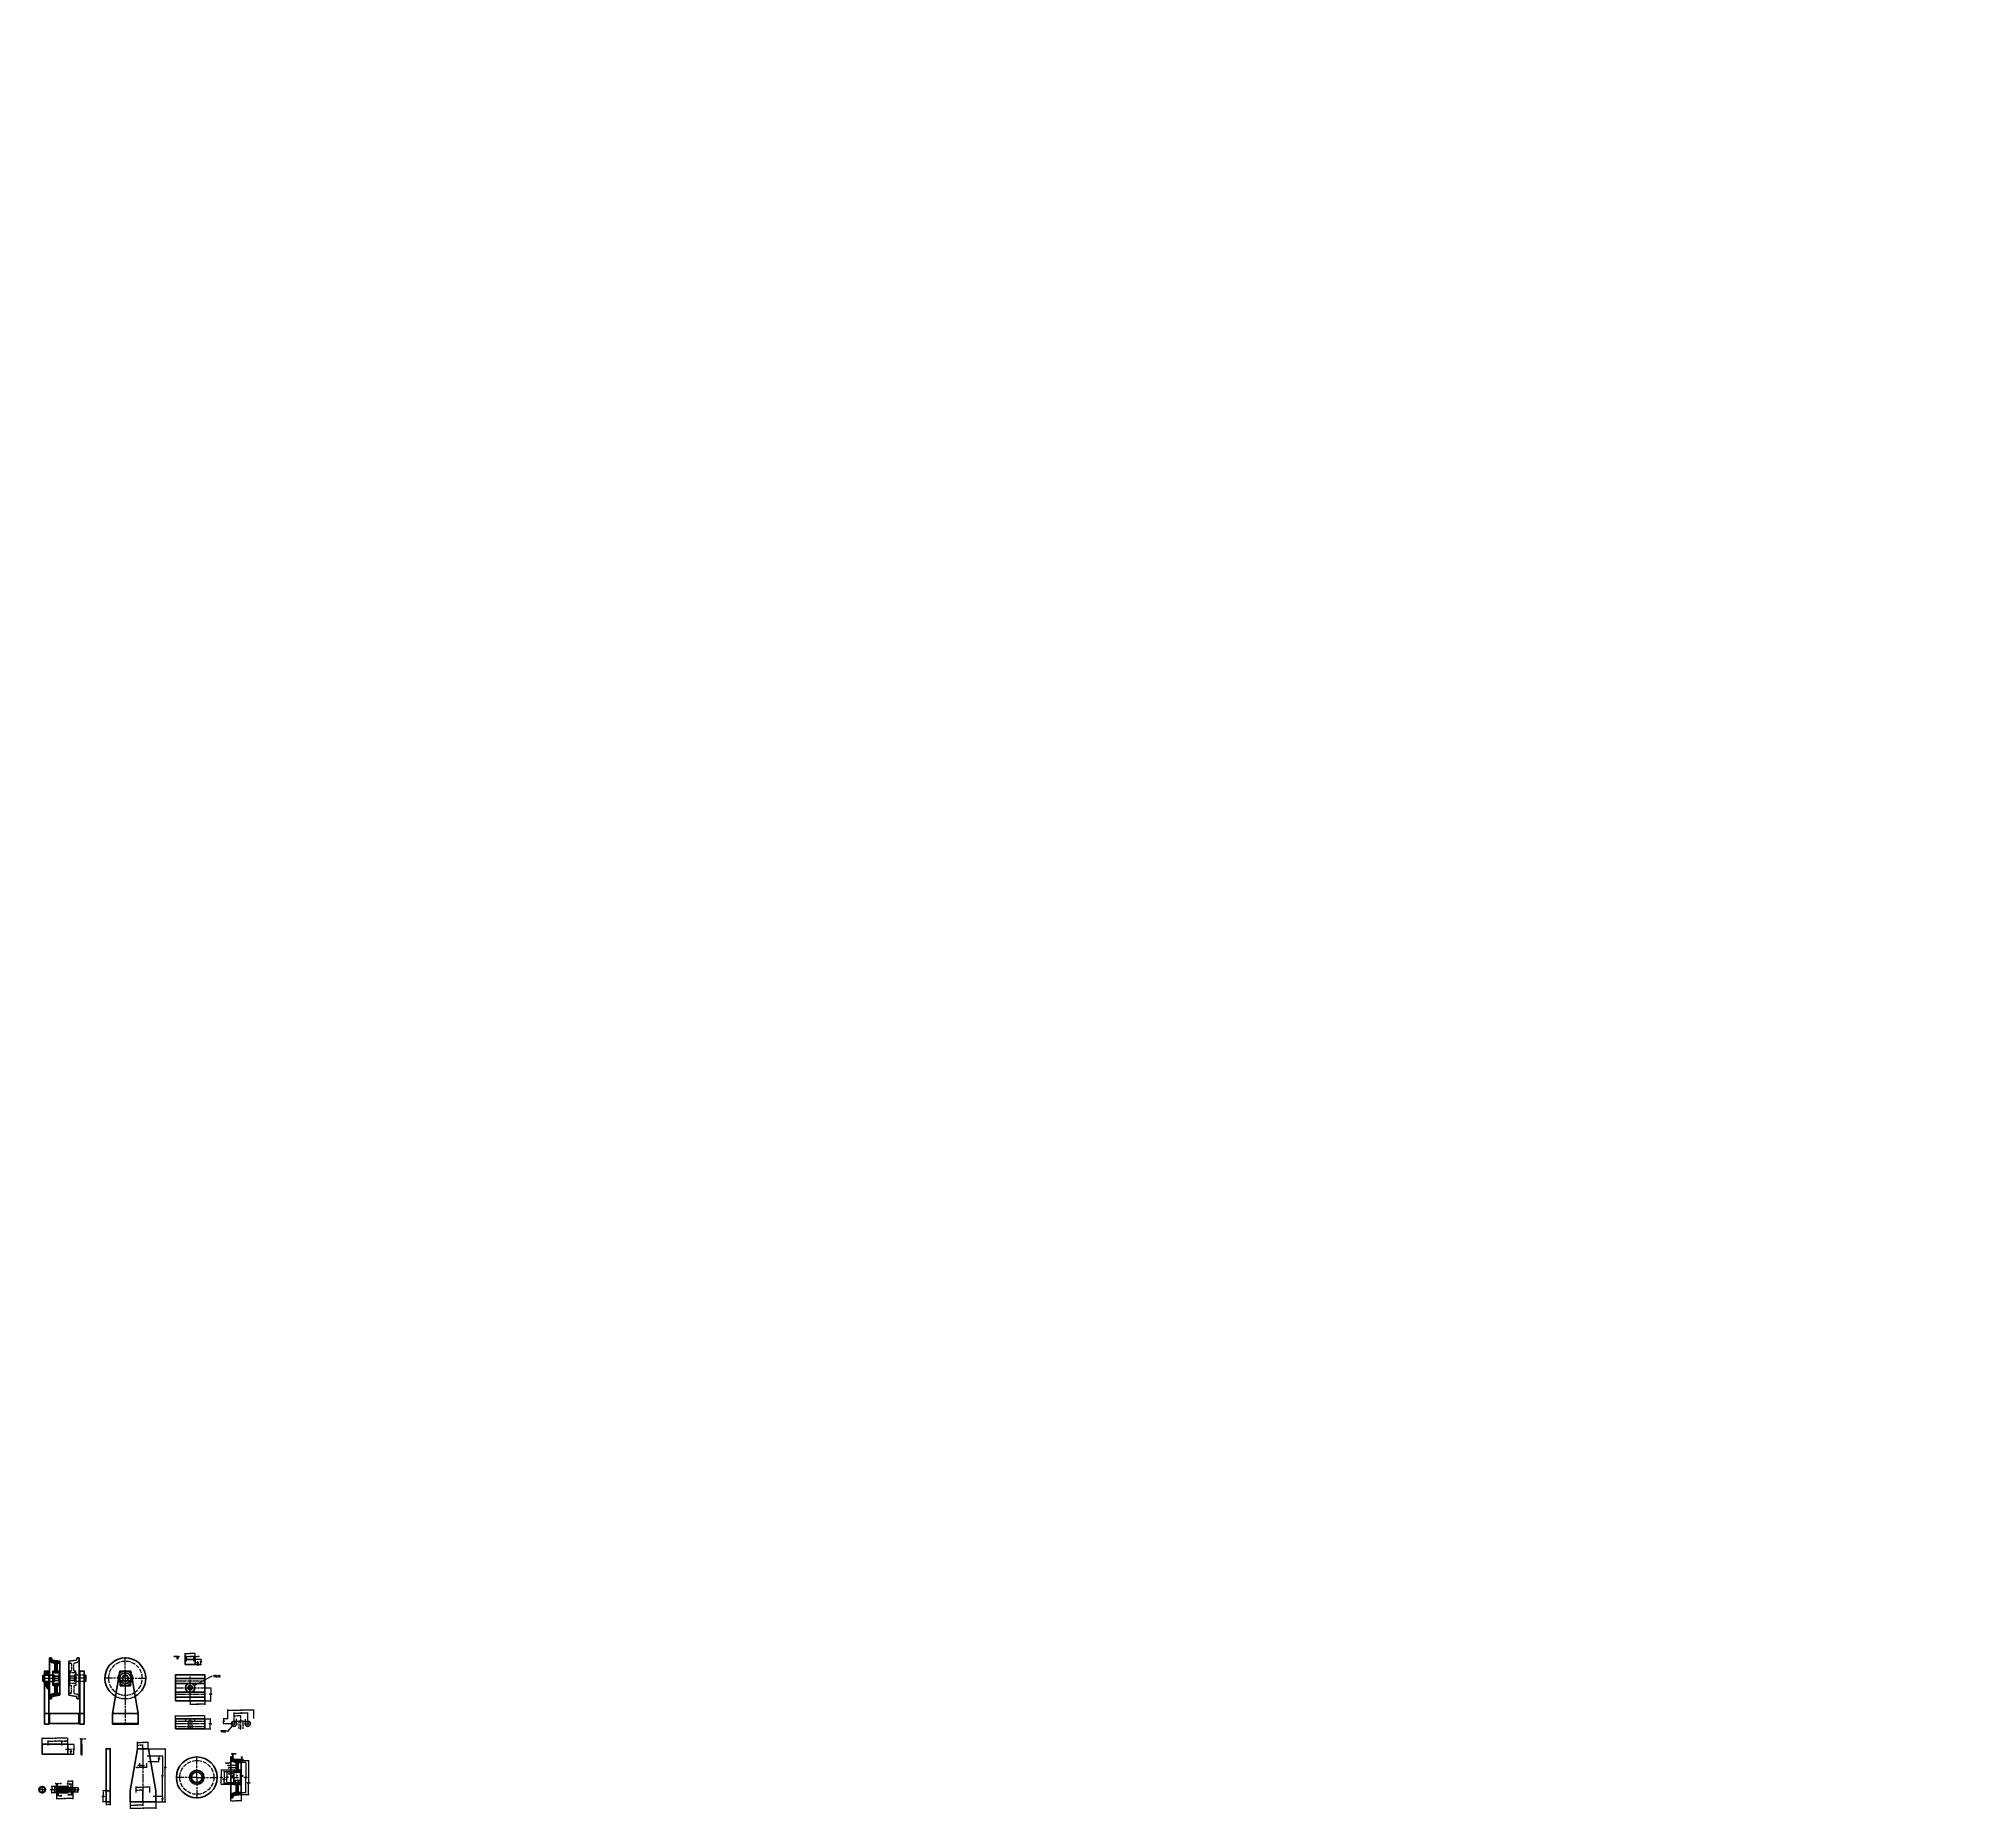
# Model space of a CAD drawing. Header units: inches. Extents: x 1 to 335, y -13 to 295.
import ezdxf

# ---------------------------------------------------------------- set-up
doc = ezdxf.new("R2010")
doc.units = ezdxf.units.IN
doc.header["$LTSCALE"] = 0.125
doc.header["$MEASUREMENT"] = 0
for name, pattern in [('AM_ISO02W050', [7.5, 6, -1.5]), ('AM_ISO02W050x2', [3.75, 3, -0.75]), ('AM_ISO08W050', [18, 12, -1.5, 3, -1.5]), ('AM_ISO08W050x2', [9, 6, -0.75, 1.5, -0.75])]:
    doc.linetypes.add(name, pattern=pattern)
for name, color, linetype, lineweight in [('AM_0', 7, 'Continuous', 50), ('AM_3', 212, 'AM_ISO02W050', 25), ('AM_5', 92, 'Continuous', 25), ('AM_7', 142, 'AM_ISO08W050', 25), ('AM_8', 12, 'Continuous', 25), ('AM_9', 253, 'Continuous', 0)]:
    doc.layers.add(name, color=color, linetype=linetype, lineweight=lineweight)
doc.styles.get("Standard").update_dxf_attribs({"font": 'ROMANS.SHX'})
doc.dimstyles.new('AM_ANSI$0', dxfattribs={"dimtxt": 0.12, "dimasz": 0.12, "dimexe": 0.1, "dimexo": 0.05, "dimgap": 0.06, "dimtad": 0, "dimtih": 1, "dimtoh": 1, "dimdec": 4, "dimzin": 7, "dimdsep": 46, "dimtxsty": 'Standard', "dimcen": 0, "dimclrd": 92, "dimclre": 256, "dimclrt": 142, "dimadec": 0, "dimazin": 2, "dimtp": 0.1, "dimtm": 0.1, "dimtfac": 0.71, "dimtdec": 4, "dimtofl": 0, "dimtmove": 0, "dimatfit": 3, "dimfxl": 1, "dimtolj": 1, "dimtzin": 7, "dimlwd": -1, "dimlwe": -1, "dimarcsym": 1})
doc.dimstyles.new('AM_ANSI$2', dxfattribs={"dimtxt": 0.12, "dimasz": 0.12, "dimexe": 0.1, "dimexo": 0.05, "dimgap": 0.06, "dimtad": 0, "dimtih": 1, "dimtoh": 1, "dimdec": 4, "dimzin": 7, "dimdsep": 46, "dimtxsty": 'Standard', "dimcen": 0, "dimclrd": 92, "dimclre": 256, "dimclrt": 142, "dimadec": 0, "dimazin": 2, "dimtp": 0.1, "dimtm": 0.1, "dimtfac": 0.71, "dimtdec": 4, "dimtofl": 0, "dimtmove": 0, "dimatfit": 3, "dimfxl": 1, "dimtolj": 1, "dimtzin": 7, "dimlwd": -1, "dimlwe": -1, "dimarcsym": 1})
doc.dimstyles.new('AM_ANSI$3', dxfattribs={"dimtxt": 0.12, "dimasz": 0.12, "dimexe": 0.1, "dimexo": 0.05, "dimgap": 0.06, "dimtad": 0, "dimtih": 1, "dimtoh": 1, "dimdec": 4, "dimzin": 7, "dimdsep": 46, "dimtxsty": 'Standard', "dimcen": 0, "dimclrd": 92, "dimclre": 256, "dimclrt": 142, "dimadec": 0, "dimazin": 2, "dimtp": 0.1, "dimtm": 0.1, "dimtfac": 0.71, "dimtdec": 4, "dimtofl": 0, "dimtmove": 0, "dimatfit": 0, "dimfxl": 1, "dimtolj": 1, "dimtzin": 7, "dimlwd": -1, "dimlwe": -1, "dimarcsym": 1})
doc.dimstyles.new('AM_ANSI$4', dxfattribs={"dimtxt": 0.12, "dimasz": 0.12, "dimexe": 0.1, "dimexo": 0.05, "dimgap": 0.06, "dimtad": 0, "dimtih": 1, "dimtoh": 1, "dimdec": 4, "dimzin": 7, "dimdsep": 46, "dimtxsty": 'Standard', "dimcen": 0, "dimclrd": 92, "dimclre": 256, "dimclrt": 142, "dimadec": 0, "dimazin": 2, "dimtp": 0.1, "dimtm": 0.1, "dimtfac": 0.71, "dimtdec": 4, "dimtofl": 0, "dimtmove": 0, "dimatfit": 0, "dimfxl": 1, "dimtolj": 1, "dimtzin": 7, "dimlwd": -1, "dimlwe": -1, "dimarcsym": 1})
pattern_1 = [(45, (-33.181, 22.33632), (-0.07071068, 0.07071068), [])]
pattern_2 = [(135, (-2.015, 7.875), (-0.0848528, -0.0848528), [])]
pattern_3 = [(45, (-1.57824, 5.04953), (-0.07071068, 0.07071068), [])]

# ---------------------------------------------------------------- blocks, each defined once
blk = doc.blocks.new('*D220')
at = {"layer": 'AM_5'}
for p, q in [((18.11, -2.95), (18.11, -2.29)), ((19.05, -2.84), (19.05, -2.29))]:
    blk.add_line(p, q, dxfattribs=at)
at = {"layer": 'AM_5', "color": 92}
for p, q in [((18.23, -2.39), (18.34, -2.39)), ((18.93, -2.39), (18.82, -2.39))]:
    blk.add_line(p, q, dxfattribs=at)
for points in [[(18.23, -2.37), (18.23, -2.41), (18.11, -2.39)], [(18.93, -2.37), (18.93, -2.41), (19.05, -2.39)]]:
    blk.add_solid(points, dxfattribs=at)
at = {"layer": 'Defpoints', "color": 0}
for p in [(18.11, -3), (19.05, -2.39), (19.05, -2.89)]:
    blk.add_point(p, dxfattribs=at)
at = {"layer": 'AM_5', "color": 142, "insert": (18.58, -2.39), "char_height": 0.12, "attachment_point": 5}
blk.add_mtext('\\A1;.938', dxfattribs=at)
blk = doc.blocks.new('*D221')
at = {"layer": 'AM_5'}
for p, q in [((18.11, -2.95), (18.11, -1.79)), ((19.98, -2.95), (19.98, -1.79))]:
    blk.add_line(p, q, dxfattribs=at)
at = {"layer": 'AM_5', "color": 92}
for p, q in [((18.23, -1.89), (18.75, -1.89)), ((19.86, -1.89), (19.34, -1.89))]:
    blk.add_line(p, q, dxfattribs=at)
for points in [[(18.23, -1.87), (18.23, -1.91), (18.11, -1.89)], [(19.86, -1.87), (19.86, -1.91), (19.98, -1.89)]]:
    blk.add_solid(points, dxfattribs=at)
at = {"layer": 'Defpoints', "color": 0}
for p in [(18.11, -3), (19.98, -1.89), (19.98, -3)]:
    blk.add_point(p, dxfattribs=at)
at = {"layer": 'AM_5', "color": 142, "insert": (19.05, -1.89), "char_height": 0.12, "attachment_point": 5}
blk.add_mtext('\\A1;1.875', dxfattribs=at)
blk = doc.blocks.new('*D222')
at = {"layer": 'AM_5', "color": 92}
for p, q in [((18.42, -6.26), (18.3, -6.26)), ((19.55, -6.26), (18.54, -6.26))]:
    blk.add_line(p, q, dxfattribs=at)
at = {"layer": 'AM_5'}
for p, q in [((18.42, -5.5), (18.42, -6.36)), ((19.67, -5.5), (19.67, -6.36))]:
    blk.add_line(p, q, dxfattribs=at)
at = {"layer": 'AM_5', "color": 92}
for points in [[(18.54, -6.24), (18.54, -6.28), (18.42, -6.26)], [(19.55, -6.24), (19.55, -6.28), (19.67, -6.26)]]:
    blk.add_solid(points, dxfattribs=at)
at = {"layer": 'Defpoints', "color": 0}
for p in [(18.42, -5.45), (19.67, -5.45), (19.67, -6.26)]:
    blk.add_point(p, dxfattribs=at)
at = {"layer": 'AM_5', "color": 142, "insert": (18.01, -6.26), "char_height": 0.12, "attachment_point": 5}
blk.add_mtext('\\A1;1.250', dxfattribs=at)
blk = doc.blocks.new('*D223')
at = {"layer": 'AM_5', "color": 92}
for p, q in [((18.3, -5.95), (18.18, -5.95)), ((19.17, -5.95), (19.29, -5.95))]:
    blk.add_line(p, q, dxfattribs=at)
at = {"layer": 'AM_5'}
for p, q in [((18.42, -5.5), (18.42, -6.05)), ((19.05, -4.3), (19.05, -6.05))]:
    blk.add_line(p, q, dxfattribs=at)
at = {"layer": 'AM_5', "color": 92}
for points in [[(18.3, -5.93), (18.3, -5.97), (18.42, -5.95)], [(19.17, -5.93), (19.17, -5.97), (19.05, -5.95)]]:
    blk.add_solid(points, dxfattribs=at)
at = {"layer": 'Defpoints', "color": 0}
for p in [(18.42, -5.45), (19.05, -4.25), (19.05, -5.95)]:
    blk.add_point(p, dxfattribs=at)
at = {"layer": 'AM_5', "color": 142, "insert": (18.73, -5.95), "char_height": 0.12, "attachment_point": 5}
blk.add_mtext('\\A1;.625', dxfattribs=at)
blk = doc.blocks.new('*D224')
at = {"layer": 'AM_5'}
for p, q in [((19.76, -4.25), (21.9, -4.25)), ((19.93, -5.25), (21.9, -5.25))]:
    blk.add_line(p, q, dxfattribs=at)
at = {"layer": 'AM_5', "color": 92}
for p, q in [((21.8, -4.37), (21.8, -4.63)), ((21.8, -5.13), (21.8, -4.87))]:
    blk.add_line(p, q, dxfattribs=at)
for points in [[(21.78, -4.37), (21.82, -4.37), (21.8, -4.25)], [(21.78, -5.13), (21.82, -5.13), (21.8, -5.25)]]:
    blk.add_solid(points, dxfattribs=at)
at = {"layer": 'Defpoints', "color": 0}
for p in [(19.71, -4.25), (19.88, -5.25), (21.8, -5.25)]:
    blk.add_point(p, dxfattribs=at)
at = {"layer": 'AM_5', "color": 142, "insert": (21.8, -4.75), "char_height": 0.12, "attachment_point": 5}
blk.add_mtext('\\A1;1.00', dxfattribs=at)
blk = doc.blocks.new('*D225')
at = {"layer": 'AM_5'}
for p, q in [((20.83, -11.25), (22.53, -11.25)), ((21.35, -12.25), (22.53, -12.25))]:
    blk.add_line(p, q, dxfattribs=at)
at = {"layer": 'AM_5', "color": 92}
for p, q in [((22.43, -11.37), (22.43, -11.63)), ((22.43, -12.13), (22.43, -11.87))]:
    blk.add_line(p, q, dxfattribs=at)
for points in [[(22.41, -11.37), (22.45, -11.37), (22.43, -11.25)], [(22.41, -12.13), (22.45, -12.13), (22.43, -12.25)]]:
    blk.add_solid(points, dxfattribs=at)
at = {"layer": 'Defpoints', "color": 0}
for p in [(20.78, -11.25), (21.3, -12.25), (22.43, -11.25)]:
    blk.add_point(p, dxfattribs=at)
at = {"layer": 'AM_5', "color": 142, "insert": (22.43, -11.75), "char_height": 0.12, "attachment_point": 5}
blk.add_mtext('\\A1;1.00', dxfattribs=at)
blk = doc.blocks.new('*D226')
at = {"layer": 'AM_5'}
for p, q in [((19.76, -4.25), (22.53, -4.25)), ((20.83, -11.25), (22.53, -11.25))]:
    blk.add_line(p, q, dxfattribs=at)
at = {"layer": 'AM_5', "color": 92}
for p, q in [((22.43, -4.37), (22.43, -7.63)), ((22.43, -11.13), (22.43, -7.87))]:
    blk.add_line(p, q, dxfattribs=at)
for points in [[(22.41, -4.37), (22.45, -4.37), (22.43, -4.25)], [(22.41, -11.13), (22.45, -11.13), (22.43, -11.25)]]:
    blk.add_solid(points, dxfattribs=at)
at = {"layer": 'Defpoints', "color": 0}
for p in [(19.71, -4.25), (22.43, -4.25), (20.78, -11.25)]:
    blk.add_point(p, dxfattribs=at)
at = {"layer": 'AM_5', "color": 142, "insert": (22.43, -7.75), "char_height": 0.12, "attachment_point": 5}
blk.add_mtext('\\A1;7.00', dxfattribs=at)
blk = doc.blocks.new('*D227')
at = {"layer": 'AM_5'}
for p, q in [((20.03, -3), (23.03, -3)), ((21.35, -12.25), (23.03, -12.25))]:
    blk.add_line(p, q, dxfattribs=at)
at = {"layer": 'AM_5', "color": 92}
for p, q in [((22.93, -3.12), (22.93, -6.17)), ((22.93, -12.13), (22.93, -6.41))]:
    blk.add_line(p, q, dxfattribs=at)
for points in [[(22.91, -3.12), (22.95, -3.12), (22.93, -3)], [(22.91, -12.13), (22.95, -12.13), (22.93, -12.25)]]:
    blk.add_solid(points, dxfattribs=at)
at = {"layer": 'Defpoints', "color": 0}
for p in [(19.98, -3), (22.93, -3), (21.3, -12.25)]:
    blk.add_point(p, dxfattribs=at)
at = {"layer": 'AM_5', "color": 142, "insert": (22.93, -6.29), "char_height": 0.12, "attachment_point": 5}
blk.add_mtext('\\A1;9.25', dxfattribs=at)
blk = doc.blocks.new('*D228')
at = {"layer": 'AM_5'}
for p, q in [((17.86, -10.65), (17.86, -10.1)), ((19.05, -12.31), (19.05, -10.1))]:
    blk.add_line(p, q, dxfattribs=at)
at = {"layer": 'AM_5', "color": 92}
for p, q in [((17.98, -10.2), (18.16, -10.2)), ((18.93, -10.2), (18.74, -10.2))]:
    blk.add_line(p, q, dxfattribs=at)
for points in [[(17.98, -10.18), (17.98, -10.22), (17.86, -10.2)], [(18.93, -10.18), (18.93, -10.22), (19.05, -10.2)]]:
    blk.add_solid(points, dxfattribs=at)
at = {"layer": 'Defpoints', "color": 0}
for p in [(17.86, -10.7), (19.05, -10.2), (19.05, -12.36)]:
    blk.add_point(p, dxfattribs=at)
at = {"layer": 'AM_5', "color": 142, "insert": (18.45, -10.2), "char_height": 0.12, "attachment_point": 5}
blk.add_mtext('\\A1;1.187', dxfattribs=at)
blk = doc.blocks.new('*D110')
at = {"layer": 'AM_5'}
for p, q in [((17.86, -10.65), (17.86, -9.6)), ((20.23, -10.65), (20.23, -9.6))]:
    blk.add_line(p, q, dxfattribs=at)
at = {"layer": 'AM_5', "color": 92}
for p, q in [((17.98, -9.7), (18.75, -9.7)), ((20.11, -9.7), (19.35, -9.7))]:
    blk.add_line(p, q, dxfattribs=at)
for points in [[(17.98, -9.68), (17.98, -9.72), (17.86, -9.7)], [(20.11, -9.68), (20.11, -9.72), (20.23, -9.7)]]:
    blk.add_solid(points, dxfattribs=at)
at = {"layer": 'Defpoints', "color": 0}
for p in [(20.23, -9.7), (17.86, -10.7), (20.23, -10.7)]:
    blk.add_point(p, dxfattribs=at)
at = {"layer": 'AM_5', "color": 142, "insert": (19.05, -9.7), "char_height": 0.12, "attachment_point": 5}
blk.add_mtext('\\A1;2.375', dxfattribs=at)
blk = doc.blocks.new('*D229')
at = {"layer": 'AM_5'}
for p, q in [((16.8, -12.3), (16.8, -12.96)), ((19.05, -12.41), (19.05, -12.96))]:
    blk.add_line(p, q, dxfattribs=at)
at = {"layer": 'AM_5', "color": 92}
for p, q in [((16.92, -12.86), (17.68, -12.86)), ((18.93, -12.86), (18.16, -12.86))]:
    blk.add_line(p, q, dxfattribs=at)
for points in [[(16.92, -12.84), (16.92, -12.88), (16.8, -12.86)], [(18.93, -12.84), (18.93, -12.88), (19.05, -12.86)]]:
    blk.add_solid(points, dxfattribs=at)
at = {"layer": 'Defpoints', "color": 0}
for p in [(16.8, -12.25), (19.05, -12.36), (19.05, -12.86)]:
    blk.add_point(p, dxfattribs=at)
at = {"layer": 'AM_5', "color": 142, "insert": (17.92, -12.86), "char_height": 0.12, "attachment_point": 5}
blk.add_mtext('\\A1;2.25', dxfattribs=at)
blk = doc.blocks.new('*D230')
at = {"layer": 'AM_5'}
for p, q in [((16.8, -12.3), (16.8, -13.46)), ((21.3, -12.3), (21.3, -13.46))]:
    blk.add_line(p, q, dxfattribs=at)
at = {"layer": 'AM_5', "color": 92}
for p, q in [((16.92, -13.36), (18.8, -13.36)), ((21.18, -13.36), (19.29, -13.36))]:
    blk.add_line(p, q, dxfattribs=at)
for points in [[(16.92, -13.34), (16.92, -13.38), (16.8, -13.36)], [(21.18, -13.34), (21.18, -13.38), (21.3, -13.36)]]:
    blk.add_solid(points, dxfattribs=at)
at = {"layer": 'Defpoints', "color": 0}
for p in [(16.8, -12.25), (21.3, -12.25), (21.3, -13.36)]:
    blk.add_point(p, dxfattribs=at)
at = {"layer": 'AM_5', "color": 142, "insert": (19.05, -13.36), "char_height": 0.12, "attachment_point": 5}
blk.add_mtext('\\A1;4.50', dxfattribs=at)
blk = doc.blocks.new('*D231')
at = {"layer": 'AM_5'}
for p, q in [((12.6, -12.3), (12.6, -12.85)), ((13.35, -12.3), (13.35, -12.85))]:
    blk.add_line(p, q, dxfattribs=at)
at = {"layer": 'AM_5', "color": 92}
for p, q in [((12.72, -12.75), (12.79, -12.75)), ((13.23, -12.75), (13.16, -12.75))]:
    blk.add_line(p, q, dxfattribs=at)
for points in [[(12.72, -12.73), (12.72, -12.77), (12.6, -12.75)], [(13.23, -12.73), (13.23, -12.77), (13.35, -12.75)]]:
    blk.add_solid(points, dxfattribs=at)
at = {"layer": 'Defpoints', "color": 0}
for p in [(12.6, -12.25), (13.35, -12.25), (13.35, -12.75)]:
    blk.add_point(p, dxfattribs=at)
at = {"layer": 'AM_5', "color": 142, "insert": (12.98, -12.75), "char_height": 0.12, "attachment_point": 5}
blk.add_mtext('\\A1;.75', dxfattribs=at)
blk = doc.blocks.new('*D232')
at = {"layer": 'AM_5'}
for p, q in [((12.55, -10.37), (12, -10.37)), ((12.55, -12.25), (12, -12.25))]:
    blk.add_line(p, q, dxfattribs=at)
at = {"layer": 'AM_5', "color": 92}
for p, q in [((12.1, -10.49), (12.1, -11.19)), ((12.1, -12.13), (12.1, -11.43))]:
    blk.add_line(p, q, dxfattribs=at)
for points in [[(12.08, -10.49), (12.12, -10.49), (12.1, -10.37)], [(12.08, -12.13), (12.12, -12.13), (12.1, -12.25)]]:
    blk.add_solid(points, dxfattribs=at)
at = {"layer": 'Defpoints', "color": 0}
for p in [(12.1, -10.37), (12.6, -10.37), (12.6, -12.25)]:
    blk.add_point(p, dxfattribs=at)
at = {"layer": 'AM_5', "color": 142, "insert": (12.1, -11.31), "char_height": 0.12, "attachment_point": 5}
blk.add_mtext('\\A1;1.875', dxfattribs=at)
blk = doc.blocks.new('*D233')
at = {"layer": 'AM_5'}
for p, q in [((4.9, -2.43), (4.9, -1.58)), ((5.96, -2.13), (5.96, -1.58))]:
    blk.add_line(p, q, dxfattribs=at)
at = {"layer": 'AM_5', "color": 92}
for p, q in [((5.02, -1.68), (5.14, -1.68)), ((5.84, -1.68), (5.72, -1.68))]:
    blk.add_line(p, q, dxfattribs=at)
for points in [[(5.02, -1.66), (5.02, -1.7), (4.9, -1.68)], [(5.84, -1.66), (5.84, -1.7), (5.96, -1.68)]]:
    blk.add_solid(points, dxfattribs=at)
at = {"layer": 'Defpoints', "color": 0}
for p in [(4.9, -1.68), (4.9, -2.48), (5.96, -2.18)]:
    blk.add_point(p, dxfattribs=at)
at = {"layer": 'AM_5', "color": 142, "insert": (5.43, -1.68), "char_height": 0.12, "attachment_point": 5}
blk.add_mtext('\\A1;1.062', dxfattribs=at)
blk = doc.blocks.new('*D234')
at = {"layer": 'AM_5'}
for p, q in [((2.52, -2.43), (2.52, -1.58)), ((4.9, -2.43), (4.9, -1.58))]:
    blk.add_line(p, q, dxfattribs=at)
at = {"layer": 'AM_5', "color": 92}
for p, q in [((2.64, -1.68), (3.41, -1.68)), ((4.78, -1.68), (4.01, -1.68))]:
    blk.add_line(p, q, dxfattribs=at)
for points in [[(2.64, -1.66), (2.64, -1.7), (2.52, -1.68)], [(4.78, -1.66), (4.78, -1.7), (4.9, -1.68)]]:
    blk.add_solid(points, dxfattribs=at)
at = {"layer": 'Defpoints', "color": 0}
for p in [(2.52, -1.68), (2.52, -2.48), (4.9, -2.48)]:
    blk.add_point(p, dxfattribs=at)
at = {"layer": 'AM_5', "color": 142, "insert": (3.71, -1.68), "char_height": 0.12, "attachment_point": 5}
blk.add_mtext('\\A1;2.375', dxfattribs=at)
blk = doc.blocks.new('*D235')
at = {"layer": 'AM_5'}
for p, q in [((1.46, -2.13), (1.46, -1.08)), ((5.96, -2.13), (5.96, -1.08))]:
    blk.add_line(p, q, dxfattribs=at)
at = {"layer": 'AM_5', "color": 92}
for p, q in [((1.58, -1.18), (3.41, -1.18)), ((5.84, -1.18), (4.01, -1.18))]:
    blk.add_line(p, q, dxfattribs=at)
for points in [[(1.58, -1.16), (1.58, -1.2), (1.46, -1.18)], [(5.84, -1.16), (5.84, -1.2), (5.96, -1.18)]]:
    blk.add_solid(points, dxfattribs=at)
at = {"layer": 'Defpoints', "color": 0}
for p in [(1.46, -1.18), (1.46, -2.18), (5.96, -2.18)]:
    blk.add_point(p, dxfattribs=at)
at = {"layer": 'AM_5', "color": 142, "insert": (3.71, -1.18), "char_height": 0.12, "attachment_point": 5}
blk.add_mtext('\\A1;4.500', dxfattribs=at)
blk = doc.blocks.new('*D236')
at = {"layer": 'AM_5'}
for p, q in [((5.53, -3.06), (6.56, -3.06)), ((6.01, -3.93), (6.56, -3.93))]:
    blk.add_line(p, q, dxfattribs=at)
at = {"layer": 'AM_5', "color": 92}
for p, q in [((6.46, -3.18), (6.46, -3.37)), ((6.46, -3.81), (6.46, -3.61))]:
    blk.add_line(p, q, dxfattribs=at)
for points in [[(6.44, -3.18), (6.48, -3.18), (6.46, -3.06)], [(6.44, -3.81), (6.48, -3.81), (6.46, -3.93)]]:
    blk.add_solid(points, dxfattribs=at)
at = {"layer": 'Defpoints', "color": 0}
for p in [(5.48, -3.06), (6.46, -3.06), (5.96, -3.93)]:
    blk.add_point(p, dxfattribs=at)
at = {"layer": 'AM_5', "color": 142, "insert": (6.46, -3.49), "char_height": 0.12, "attachment_point": 5}
blk.add_mtext('\\A1;.875', dxfattribs=at)
blk = doc.blocks.new('*D237')
at = {"layer": 'AM_5'}
for p, q in [((6.01, -2.18), (7.06, -2.18)), ((6.01, -3.93), (7.06, -3.93))]:
    blk.add_line(p, q, dxfattribs=at)
at = {"layer": 'AM_5', "color": 92}
for p, q in [((6.96, -2.3), (6.96, -2.94)), ((6.96, -3.81), (6.96, -3.18))]:
    blk.add_line(p, q, dxfattribs=at)
for points in [[(6.94, -2.3), (6.98, -2.3), (6.96, -2.18)], [(6.94, -3.81), (6.98, -3.81), (6.96, -3.93)]]:
    blk.add_solid(points, dxfattribs=at)
at = {"layer": 'Defpoints', "color": 0}
for p in [(5.96, -2.18), (6.96, -2.18), (5.96, -3.93)]:
    blk.add_point(p, dxfattribs=at)
at = {"layer": 'AM_5', "color": 142, "insert": (6.96, -3.06), "char_height": 0.12, "attachment_point": 5}
blk.add_mtext('\\A1;1.75', dxfattribs=at)
blk = doc.blocks.new('*D238')
at = {"layer": 'AM_5', "color": 92}
for p, q in [((8.15, -1.29), (8.03, -1.29)), ((8.52, -1.29), (8.64, -1.29))]:
    blk.add_line(p, q, dxfattribs=at)
at = {"layer": 'AM_5'}
for p, q in [((8.27, -2.25), (8.27, -1.19)), ((8.4, -2.25), (8.4, -1.19))]:
    blk.add_line(p, q, dxfattribs=at)
at = {"layer": 'AM_5', "color": 92}
for points in [[(8.15, -1.27), (8.15, -1.31), (8.27, -1.29)], [(8.52, -1.27), (8.52, -1.31), (8.4, -1.29)]]:
    blk.add_solid(points, dxfattribs=at)
at = {"layer": 'Defpoints', "color": 0}
for p in [(8.27, -2.3), (8.4, -1.29), (8.4, -2.3)]:
    blk.add_point(p, dxfattribs=at)
at = {"layer": 'AM_5', "color": 142, "insert": (8.88, -1.29), "char_height": 0.12, "attachment_point": 5}
blk.add_mtext('\\A1;.125', dxfattribs=at)
blk = doc.blocks.new('*D159')
at = {"layer": 'AM_5'}
for p, q in [((26.64, 12.28), (26.64, 13.19)), ((27.89, 12.28), (27.89, 13.19))]:
    blk.add_line(p, q, dxfattribs=at)
at = {"layer": 'AM_5', "color": 92}
for p, q in [((26.76, 13.09), (27.03, 13.09)), ((27.77, 13.09), (27.5, 13.09))]:
    blk.add_line(p, q, dxfattribs=at)
for points in [[(26.76, 13.11), (26.76, 13.07), (26.64, 13.09)], [(27.77, 13.11), (27.77, 13.07), (27.89, 13.09)]]:
    blk.add_solid(points, dxfattribs=at)
at = {"layer": 'Defpoints', "color": 0}
for p in [(26.64, 12.23), (27.89, 13.09), (27.89, 12.23)]:
    blk.add_point(p, dxfattribs=at)
at = {"layer": 'AM_5', "color": 142, "insert": (27.26, 13.09), "char_height": 0.12, "attachment_point": 5}
blk.add_mtext('\\A1;1.25', dxfattribs=at)
blk = doc.blocks.new('*D160')
at = {"layer": 'AM_5'}
for p, q in [((26.39, 12.64), (26.39, 13.69)), ((28.14, 12.64), (28.14, 13.69))]:
    blk.add_line(p, q, dxfattribs=at)
at = {"layer": 'AM_5', "color": 92}
for p, q in [((26.51, 13.59), (27.03, 13.59)), ((28.02, 13.59), (27.5, 13.59))]:
    blk.add_line(p, q, dxfattribs=at)
for points in [[(26.51, 13.61), (26.51, 13.57), (26.39, 13.59)], [(28.02, 13.61), (28.02, 13.57), (28.14, 13.59)]]:
    blk.add_solid(points, dxfattribs=at)
at = {"layer": 'Defpoints', "color": 0}
for p in [(28.14, 13.59), (26.39, 12.59), (28.14, 12.59)]:
    blk.add_point(p, dxfattribs=at)
at = {"layer": 'AM_5', "color": 142, "insert": (27.26, 13.59), "char_height": 0.12, "attachment_point": 5}
blk.add_mtext('\\A1;1.75', dxfattribs=at)
blk = doc.blocks.new('*D161')
at = {"layer": 'AM_5'}
for p, q in [((28.15, 12.02), (28.74, 12.02)), ((28.19, 11.71), (28.74, 11.71))]:
    blk.add_line(p, q, dxfattribs=at)
at = {"layer": 'AM_5', "color": 92}
for p, q in [((28.64, 12.14), (28.64, 12.26)), ((28.64, 11.59), (28.64, 11.47))]:
    blk.add_line(p, q, dxfattribs=at)
for points in [[(28.62, 12.14), (28.66, 12.14), (28.64, 12.02)], [(28.62, 11.59), (28.66, 11.59), (28.64, 11.71)]]:
    blk.add_solid(points, dxfattribs=at)
at = {"layer": 'Defpoints', "color": 0}
for p in [(28.1, 12.02), (28.14, 11.71), (28.64, 12.02)]:
    blk.add_point(p, dxfattribs=at)
at = {"layer": 'AM_5', "color": 142, "insert": (28.64, 11.87), "char_height": 0.12, "attachment_point": 5}
blk.add_mtext('\\A1;.312', dxfattribs=at)
blk = doc.blocks.new('*D162')
at = {"layer": 'AM_5'}
for p, q in [((28.19, 12.59), (29.24, 12.59)), ((28.19, 11.71), (29.24, 11.71))]:
    blk.add_line(p, q, dxfattribs=at)
at = {"layer": 'AM_5', "color": 92}
for p, q in [((29.14, 12.47), (29.14, 12.27)), ((29.14, 11.83), (29.14, 12.03))]:
    blk.add_line(p, q, dxfattribs=at)
for points in [[(29.12, 12.47), (29.16, 12.47), (29.14, 12.59)], [(29.12, 11.83), (29.16, 11.83), (29.14, 11.71)]]:
    blk.add_solid(points, dxfattribs=at)
at = {"layer": 'Defpoints', "color": 0}
for p in [(28.14, 12.59), (28.14, 11.71), (29.14, 12.59)]:
    blk.add_point(p, dxfattribs=at)
at = {"layer": 'AM_5', "color": 142, "insert": (29.14, 12.15), "char_height": 0.12, "attachment_point": 5}
blk.add_mtext('\\A1;.875', dxfattribs=at)
blk = doc.blocks.new('*D163')
at = {"layer": 'AM_5', "color": 92}
for p, q in [((27.77, 13.11), (27.65, 13.11)), ((28.26, 13.11), (28.42, 13.11))]:
    blk.add_line(p, q, dxfattribs=at)
at = {"layer": 'AM_5'}
for p, q in [((27.89, 12.28), (27.89, 13.21)), ((28.14, 12.64), (28.14, 13.21))]:
    blk.add_line(p, q, dxfattribs=at)
at = {"layer": 'AM_5', "color": 92}
for points in [[(27.77, 13.13), (27.77, 13.09), (27.89, 13.11)], [(28.26, 13.13), (28.26, 13.09), (28.14, 13.11)]]:
    blk.add_solid(points, dxfattribs=at)
at = {"layer": 'Defpoints', "color": 0}
for p in [(27.89, 13.11), (27.89, 12.23), (28.14, 12.59)]:
    blk.add_point(p, dxfattribs=at)
at = {"layer": 'AM_5', "color": 142, "insert": (28.66, 13.11), "char_height": 0.12, "attachment_point": 5}
blk.add_mtext('\\A1;.250', dxfattribs=at)
blk = doc.blocks.new('*D164')
at = {"layer": 'AM_5', "color": 92}
for p, q in [((24.91, 13.09), (24.79, 13.09)), ((25.28, 13.09), (25.4, 13.09))]:
    blk.add_line(p, q, dxfattribs=at)
at = {"layer": 'AM_5'}
for p, q in [((25.03, 12.64), (25.03, 13.19)), ((25.16, 12.64), (25.16, 13.19))]:
    blk.add_line(p, q, dxfattribs=at)
at = {"layer": 'AM_5', "color": 92}
for points in [[(24.91, 13.11), (24.91, 13.07), (25.03, 13.09)], [(25.28, 13.11), (25.28, 13.07), (25.16, 13.09)]]:
    blk.add_solid(points, dxfattribs=at)
at = {"layer": 'Defpoints', "color": 0}
for p in [(25.03, 13.09), (25.03, 12.59), (25.16, 12.59)]:
    blk.add_point(p, dxfattribs=at)
at = {"layer": 'AM_5', "color": 142, "insert": (24.55, 13.09), "char_height": 0.12, "attachment_point": 5}
blk.add_mtext('\\A1;.125', dxfattribs=at)
blk = doc.blocks.new('*D239')
at = {"layer": 'AM_5', "color": 92}
for p, q in [((34.79, -7.4), (34.31, -7.4)), ((35.25, -7.4), (35.37, -7.4))]:
    blk.add_line(p, q, dxfattribs=at)
for points in [[(34.79, -7.38), (34.79, -7.42), (34.91, -7.4)], [(35.25, -7.38), (35.25, -7.42), (35.13, -7.4)]]:
    blk.add_solid(points, dxfattribs=at)
at = {"layer": 'Defpoints', "color": 0}
for p in [(34.91, -7.07), (35.13, -7.07), (35.13, -7.4)]:
    blk.add_point(p, dxfattribs=at)
at = {"layer": 'AM_5', "color": 142, "insert": (34.06, -7.4), "char_height": 0.12, "attachment_point": 5}
blk.add_mtext('\\A1;.224', dxfattribs=at)
blk = doc.blocks.new('*D240')
at = {"layer": 'AM_5', "color": 92}
for p, q in [((35.01, -7.75), (34.88, -7.75)), ((35.32, -7.75), (35.44, -7.75))]:
    blk.add_line(p, q, dxfattribs=at)
for points in [[(35.01, -7.73), (35.01, -7.77), (35.13, -7.75)], [(35.32, -7.73), (35.32, -7.77), (35.2, -7.75)]]:
    blk.add_solid(points, dxfattribs=at)
at = {"layer": 'Defpoints', "color": 0}
for p in [(35.13, -7.02), (35.13, -7.75), (35.2, -7.02)]:
    blk.add_point(p, dxfattribs=at)
at = {"layer": 'AM_5', "color": 142, "insert": (34.69, -7.75), "char_height": 0.12, "attachment_point": 5}
blk.add_mtext('\\A1;{\\H0.085200;\\S.070^ .068;}', dxfattribs=at)
blk = doc.blocks.new('*D241')
at = {"layer": 'AM_5', "color": 92}
for p, q in [((35.62, -7.75), (35.5, -7.75)), ((35.93, -7.75), (36.19, -7.75))]:
    blk.add_line(p, q, dxfattribs=at)
for points in [[(35.62, -7.73), (35.62, -7.77), (35.74, -7.75)], [(35.93, -7.73), (35.93, -7.77), (35.81, -7.75)]]:
    blk.add_solid(points, dxfattribs=at)
at = {"layer": 'Defpoints', "color": 0}
for p in [(35.74, -7.02), (35.74, -7.75), (35.81, -7.02)]:
    blk.add_point(p, dxfattribs=at)
at = {"layer": 'AM_5', "color": 142, "insert": (36.38, -7.75), "char_height": 0.12, "attachment_point": 5}
blk.add_mtext('\\A1;{\\H0.085200;\\S.070^ .068;}', dxfattribs=at)
blk = doc.blocks.new('*D242')
at = {"layer": 'AM_5', "color": 92}
for p, q in [((35.08, -8.53), (34.96, -8.53)), ((35.86, -8.53), (35.98, -8.53))]:
    blk.add_line(p, q, dxfattribs=at)
at = {"layer": 'AM_5'}
for p, q in [((35.2, -8.87), (35.2, -8.43)), ((35.74, -8.87), (35.74, -8.43))]:
    blk.add_line(p, q, dxfattribs=at)
at = {"layer": 'AM_5', "color": 92}
for points in [[(35.08, -8.51), (35.08, -8.55), (35.2, -8.53)], [(35.86, -8.51), (35.86, -8.55), (35.74, -8.53)]]:
    blk.add_solid(points, dxfattribs=at)
at = {"layer": 'Defpoints', "color": 0}
for p in [(35.2, -8.92), (35.74, -8.53), (35.74, -8.92)]:
    blk.add_point(p, dxfattribs=at)
at = {"layer": 'AM_5', "color": 142, "insert": (35.47, -8.53), "char_height": 0.12, "attachment_point": 5}
blk.add_mtext('\\A1;{\\H0.085200;\\S.540^ .538;}', dxfattribs=at)
blk = doc.blocks.new('*D243')
at = {"layer": 'AM_5'}
for p, q in [((34.86, -7.07), (33.6, -7.07)), ((34.86, -8.92), (33.6, -8.92))]:
    blk.add_line(p, q, dxfattribs=at)
at = {"layer": 'AM_5', "color": 92}
for p, q in [((33.7, -7.19), (33.7, -7.84)), ((33.7, -8.8), (33.7, -8.16))]:
    blk.add_line(p, q, dxfattribs=at)
for points in [[(33.68, -7.19), (33.72, -7.19), (33.7, -7.07)], [(33.68, -8.8), (33.72, -8.8), (33.7, -8.92)]]:
    blk.add_solid(points, dxfattribs=at)
at = {"layer": 'Defpoints', "color": 0}
for p in [(33.7, -7.07), (34.91, -7.07), (34.91, -8.92)]:
    blk.add_point(p, dxfattribs=at)
at = {"layer": 'AM_5', "color": 142, "insert": (33.7, -8), "char_height": 0.12, "attachment_point": 5}
blk.add_mtext('\\A1;%%c{\\H0.085200;\\S1.851^ 1.849;}', dxfattribs=at)
blk = doc.blocks.new('*D244')
at = {"layer": 'AM_5'}
for p, q in [((35.08, -7.02), (33.1, -7.02)), ((35.08, -8.98), (33.1, -8.98))]:
    blk.add_line(p, q, dxfattribs=at)
at = {"layer": 'AM_5', "color": 92}
for p, q in [((33.2, -7.14), (33.2, -8.17)), ((33.2, -8.86), (33.2, -8.49))]:
    blk.add_line(p, q, dxfattribs=at)
for points in [[(33.18, -7.14), (33.22, -7.14), (33.2, -7.02)], [(33.18, -8.86), (33.22, -8.86), (33.2, -8.98)]]:
    blk.add_solid(points, dxfattribs=at)
at = {"layer": 'Defpoints', "color": 0}
for p in [(33.2, -7.02), (35.13, -7.02), (35.13, -8.98)]:
    blk.add_point(p, dxfattribs=at)
at = {"layer": 'AM_5', "color": 142, "insert": (33.2, -8.33), "char_height": 0.12, "attachment_point": 5}
blk.add_mtext('\\A1;%%c{\\H0.085200;\\S1.962^ 1.960;}', dxfattribs=at)
blk = doc.blocks.new('*D245')
at = {"layer": 'AM_5'}
for p, q in [((34.86, -6.75), (32.6, -6.75)), ((34.86, -9.25), (32.6, -9.25))]:
    blk.add_line(p, q, dxfattribs=at)
at = {"layer": 'AM_5', "color": 92}
for p, q in [((32.7, -6.87), (32.7, -7.88)), ((32.7, -9.13), (32.7, -8.12))]:
    blk.add_line(p, q, dxfattribs=at)
for points in [[(32.68, -6.87), (32.72, -6.87), (32.7, -6.75)], [(32.68, -9.13), (32.72, -9.13), (32.7, -9.25)]]:
    blk.add_solid(points, dxfattribs=at)
at = {"layer": 'Defpoints', "color": 0}
for p in [(32.7, -9.25), (34.91, -6.75), (34.91, -9.25)]:
    blk.add_point(p, dxfattribs=at)
at = {"layer": 'AM_5', "color": 142, "insert": (32.7, -8), "char_height": 0.12, "attachment_point": 5}
blk.add_mtext('\\A1;%%c2.50', dxfattribs=at)
blk = doc.blocks.new('*D190')
at = {"layer": 'AM_5'}
for p, q in [((36.14, -5.37), (37.07, -5.37)), ((36.14, -10.62), (37.07, -10.62))]:
    blk.add_line(p, q, dxfattribs=at)
at = {"layer": 'AM_5', "color": 92}
for p, q in [((36.97, -5.49), (36.97, -7.88)), ((36.97, -10.5), (36.97, -8.12))]:
    blk.add_line(p, q, dxfattribs=at)
for points in [[(36.95, -5.49), (36.99, -5.49), (36.97, -5.37)], [(36.95, -10.5), (36.99, -10.5), (36.97, -10.62)]]:
    blk.add_solid(points, dxfattribs=at)
at = {"layer": 'Defpoints', "color": 0}
for p in [(36.09, -5.37), (36.97, -5.37), (36.09, -10.62)]:
    blk.add_point(p, dxfattribs=at)
at = {"layer": 'AM_5', "color": 142, "insert": (36.97, -8), "char_height": 0.12, "attachment_point": 5}
blk.add_mtext('\\A1;%%c5.250', dxfattribs=at)
blk = doc.blocks.new('*D191')
at = {"layer": 'AM_5'}
for p, q in [((36.21, -5.04), (37.56, -5.04)), ((36.21, -10.96), (37.56, -10.96))]:
    blk.add_line(p, q, dxfattribs=at)
at = {"layer": 'AM_5', "color": 92}
for p, q in [((37.46, -5.16), (37.46, -8.83)), ((37.46, -10.84), (37.46, -9.07))]:
    blk.add_line(p, q, dxfattribs=at)
for points in [[(37.44, -5.16), (37.48, -5.16), (37.46, -5.04)], [(37.44, -10.84), (37.48, -10.84), (37.46, -10.96)]]:
    blk.add_solid(points, dxfattribs=at)
at = {"layer": 'Defpoints', "color": 0}
for p in [(36.16, -5.04), (36.16, -10.96), (37.46, -10.96)]:
    blk.add_point(p, dxfattribs=at)
at = {"layer": 'AM_5', "color": 142, "insert": (37.46, -8.95), "char_height": 0.12, "attachment_point": 5}
blk.add_mtext('\\A1;%%c5.915', dxfattribs=at)
blk = doc.blocks.new('*D192')
at = {"layer": 'AM_5'}
blk.add_line((34.74, -4.49), (34.64, -3.78), dxfattribs=at)
at = {"layer": 'AM_5', "color": 92}
blk.add_line((35.01, -3.91), (35.13, -3.91), dxfattribs=at)
for start, end in [(106.106, 114.212), (73.747, 90), (73.788, 81.894)]:
    blk.add_arc((34.77, -4.72), 0.849, start, end, dxfattribs=at)
for points in [[(34.53, -3.89), (34.54, -3.92), (34.65, -3.88)], [(34.89, -3.9), (34.89, -3.86), (34.77, -3.87)]]:
    blk.add_solid(points, dxfattribs=at)
at = {"layer": 'Defpoints', "color": 0}
for p in [(34.77, 295.28), (34.69, -3.88), (34.74, -4.54), (34.77, -4.72), (34.77, -4.72)]:
    blk.add_point(p, dxfattribs=at)
at = {"layer": 'AM_5', "color": 142, "insert": (35.25, -3.91), "char_height": 0.12, "attachment_point": 5}
blk.add_mtext('\\A1;8°', dxfattribs=at)
blk = doc.blocks.new('*D193')
at = {"layer": 'AM_5'}
blk.add_line((36.21, -5.05), (36.39, -5.08), dxfattribs=at)
at = {"layer": 'AM_5', "color": 92}
for start, end in [(340.9538, 345.7269), (4.7731, 9.5462)]:
    blk.add_arc((34.87, -4.83), 1.44, start, end, dxfattribs=at)
for points in [[(36.25, -5.18), (36.29, -5.19), (36.29, -5.06)], [(36.33, -4.71), (36.29, -4.71), (36.31, -4.83)]]:
    blk.add_solid(points, dxfattribs=at)
at = {"layer": 'Defpoints', "color": 0}
for p in [(34.87, -4.83), (34.87, -4.83), (36.16, -5.04), (36.3, -4.99), (334.87, -4.83)]:
    blk.add_point(p, dxfattribs=at)
at = {"layer": 'AM_5', "color": 142, "insert": (36.27, -4.47), "char_height": 0.12, "attachment_point": 5}
blk.add_mtext('\\A1;10°', dxfattribs=at)
blk = doc.blocks.new('*D194')
at = {"layer": 'AM_5', "color": 92}
for p, q in [((34.08, -5.51), (33.96, -5.51)), ((34.43, -5.17), (34.08, -5.51))]:
    blk.add_line(p, q, dxfattribs=at)
blk.add_solid([(34.41, -5.16), (34.44, -5.19), (34.51, -5.09)], dxfattribs=at)
at = {"layer": 'Defpoints', "color": 0}
for p in [(34.51, -5.09), (34.91, -4.69)]:
    blk.add_point(p, dxfattribs=at)
at = {"layer": 'AM_5', "color": 142, "insert": (33.66, -5.51), "char_height": 0.12, "attachment_point": 5}
blk.add_mtext('\\A1;R.562', dxfattribs=at)
blk = doc.blocks.new('*D195')
at = {"layer": 'AM_5', "color": 92}
for p, q in [((34.34, -5.91), (34.22, -5.91)), ((35.16, -5.91), (34.46, -5.91))]:
    blk.add_line(p, q, dxfattribs=at)
at = {"layer": 'AM_5'}
for p, q in [((34.34, -4.74), (34.34, -6.01)), ((35.28, -5.57), (35.28, -6.01))]:
    blk.add_line(p, q, dxfattribs=at)
at = {"layer": 'AM_5', "color": 92}
for points in [[(34.46, -5.89), (34.46, -5.93), (34.34, -5.91)], [(35.16, -5.89), (35.16, -5.93), (35.28, -5.91)]]:
    blk.add_solid(points, dxfattribs=at)
at = {"layer": 'Defpoints', "color": 0}
for p in [(34.34, -4.69), (35.28, -5.52), (35.28, -5.91)]:
    blk.add_point(p, dxfattribs=at)
at = {"layer": 'AM_5', "color": 142, "insert": (33.98, -5.91), "char_height": 0.12, "attachment_point": 5}
blk.add_mtext('\\A1;.938', dxfattribs=at)
blk = doc.blocks.new('*D196')
at = {"layer": 'AM_5', "color": 92}
for p, q in [((35.28, -6.31), (34.33, -6.31)), ((35.54, -6.31), (35.4, -6.31))]:
    blk.add_line(p, q, dxfattribs=at)
at = {"layer": 'AM_5'}
for p, q in [((35.28, -6.51), (35.28, -6.21)), ((35.66, -6.51), (35.66, -6.21))]:
    blk.add_line(p, q, dxfattribs=at)
at = {"layer": 'AM_5', "color": 92}
for points in [[(35.4, -6.29), (35.4, -6.33), (35.28, -6.31)], [(35.54, -6.29), (35.54, -6.33), (35.66, -6.31)]]:
    blk.add_solid(points, dxfattribs=at)
at = {"layer": 'Defpoints', "color": 0}
for p in [(35.28, -6.31), (35.28, -6.56), (35.66, -6.56)]:
    blk.add_point(p, dxfattribs=at)
at = {"layer": 'AM_5', "color": 142, "insert": (34.09, -6.31), "char_height": 0.12, "attachment_point": 5}
blk.add_mtext('\\A1;.375', dxfattribs=at)
blk = doc.blocks.new('*D197')
at = {"layer": 'AM_5'}
for p, q in [((34.34, -11.61), (34.34, -12.16)), ((36.16, -11.01), (36.16, -12.16))]:
    blk.add_line(p, q, dxfattribs=at)
at = {"layer": 'AM_5', "color": 92}
for p, q in [((34.46, -12.06), (34.96, -12.06)), ((36.04, -12.06), (35.54, -12.06))]:
    blk.add_line(p, q, dxfattribs=at)
for points in [[(34.46, -12.04), (34.46, -12.08), (34.34, -12.06)], [(36.04, -12.04), (36.04, -12.08), (36.16, -12.06)]]:
    blk.add_solid(points, dxfattribs=at)
at = {"layer": 'Defpoints', "color": 0}
for p in [(34.34, -11.56), (34.34, -12.06), (36.16, -10.96)]:
    blk.add_point(p, dxfattribs=at)
at = {"layer": 'AM_5', "color": 142, "insert": (35.25, -12.06), "char_height": 0.12, "attachment_point": 5}
blk.add_mtext('\\A1;1.813', dxfattribs=at)
blk = doc.blocks.new('*D198')
at = {"layer": 'AM_5'}
for p, q in [((6.64, -9.82), (7.29, -9.82)), ((6.64, -10.45), (7.29, -10.45))]:
    blk.add_line(p, q, dxfattribs=at)
at = {"layer": 'AM_5', "color": 92}
for p, q in [((7.19, -9.94), (7.19, -10.01)), ((7.19, -10.33), (7.19, -10.32))]:
    blk.add_line(p, q, dxfattribs=at)
for points in [[(7.17, -9.94), (7.21, -9.94), (7.19, -9.82)], [(7.17, -10.33), (7.21, -10.33), (7.19, -10.45)]]:
    blk.add_solid(points, dxfattribs=at)
at = {"layer": 'Defpoints', "color": 0}
for p in [(6.59, -9.82), (7.19, -9.82), (6.59, -10.45)]:
    blk.add_point(p, dxfattribs=at)
at = {"layer": 'AM_5', "color": 142, "insert": (7.19, -10.16), "char_height": 0.12, "attachment_point": 5}
blk.add_mtext('\\A1;%%c{\\H0.085200;\\S.631^ .629;}', dxfattribs=at)
blk = doc.blocks.new('*D199')
at = {"layer": 'AM_5'}
for p, q in [((6.82, -9.74), (7.79, -9.74)), ((6.58, -10.53), (7.79, -10.53))]:
    blk.add_line(p, q, dxfattribs=at)
at = {"layer": 'AM_5', "color": 92}
for p, q in [((7.69, -9.86), (7.69, -9.98)), ((7.69, -10.41), (7.69, -10.3))]:
    blk.add_line(p, q, dxfattribs=at)
for points in [[(7.67, -9.86), (7.71, -9.86), (7.69, -9.74)], [(7.67, -10.41), (7.71, -10.41), (7.69, -10.53)]]:
    blk.add_solid(points, dxfattribs=at)
at = {"layer": 'Defpoints', "color": 0}
for p in [(6.77, -9.74), (7.69, -9.74), (6.53, -10.53)]:
    blk.add_point(p, dxfattribs=at)
at = {"layer": 'AM_5', "color": 142, "insert": (7.69, -10.14), "char_height": 0.12, "attachment_point": 5}
blk.add_mtext('\\A1;%%c{\\H0.085200;\\S.788^ .786;}', dxfattribs=at)
blk = doc.blocks.new('*D200')
at = {"layer": 'AM_5', "color": 92}
for p, q in [((5.87, -9.14), (5.75, -9.14)), ((6.65, -9.14), (6.77, -9.14))]:
    blk.add_line(p, q, dxfattribs=at)
at = {"layer": 'AM_5'}
for p, q in [((5.99, -9.59), (5.99, -9.04)), ((6.53, -9.69), (6.53, -9.04))]:
    blk.add_line(p, q, dxfattribs=at)
at = {"layer": 'AM_5', "color": 92}
for points in [[(5.87, -9.12), (5.87, -9.16), (5.99, -9.14)], [(6.65, -9.12), (6.65, -9.16), (6.53, -9.14)]]:
    blk.add_solid(points, dxfattribs=at)
at = {"layer": 'Defpoints', "color": 0}
for p in [(5.99, -9.64), (6.53, -9.14), (6.53, -9.74)]:
    blk.add_point(p, dxfattribs=at)
at = {"layer": 'AM_5', "color": 142, "insert": (6.26, -9.14), "char_height": 0.12, "attachment_point": 5}
blk.add_mtext('\\A1;{\\H0.085200;\\S.548^ .546;}', dxfattribs=at)
blk = doc.blocks.new('*D201')
at = {"layer": 'AM_5'}
for p, q in [((5.99, -9.59), (5.99, -8.54)), ((6.83, -9.76), (6.83, -8.54))]:
    blk.add_line(p, q, dxfattribs=at)
at = {"layer": 'AM_5', "color": 92}
for p, q in [((6.11, -8.64), (6.17, -8.64)), ((6.71, -8.64), (6.65, -8.64))]:
    blk.add_line(p, q, dxfattribs=at)
for points in [[(6.11, -8.62), (6.11, -8.66), (5.99, -8.64)], [(6.71, -8.62), (6.71, -8.66), (6.83, -8.64)]]:
    blk.add_solid(points, dxfattribs=at)
at = {"layer": 'Defpoints', "color": 0}
for p in [(5.99, -9.64), (6.83, -8.64), (6.83, -9.81)]:
    blk.add_point(p, dxfattribs=at)
at = {"layer": 'AM_5', "color": 142, "insert": (6.41, -8.64), "char_height": 0.12, "attachment_point": 5}
blk.add_mtext('\\A1;.843', dxfattribs=at)
blk = doc.blocks.new('*D202')
at = {"layer": 'AM_5', "color": 92}
for p, q in [((3.83, -9.08), (3.71, -9.08)), ((4.26, -9.08), (4.38, -9.08))]:
    blk.add_line(p, q, dxfattribs=at)
at = {"layer": 'AM_5'}
for p, q in [((3.95, -9.59), (3.95, -8.98)), ((4.14, -9.53), (4.14, -8.98))]:
    blk.add_line(p, q, dxfattribs=at)
at = {"layer": 'AM_5', "color": 92}
for points in [[(3.83, -9.06), (3.83, -9.1), (3.95, -9.08)], [(4.26, -9.06), (4.26, -9.1), (4.14, -9.08)]]:
    blk.add_solid(points, dxfattribs=at)
at = {"layer": 'Defpoints', "color": 0}
for p in [(3.95, -9.64), (4.14, -9.08), (4.14, -9.58)]:
    blk.add_point(p, dxfattribs=at)
at = {"layer": 'AM_5', "color": 142, "insert": (4.62, -9.08), "char_height": 0.12, "attachment_point": 5}
blk.add_mtext('\\A1;.188', dxfattribs=at)
blk = doc.blocks.new('*D203')
at = {"layer": 'AM_5'}
for p, q in [((4.09, -9.7), (3.54, -9.7)), ((4.09, -10.57), (3.54, -10.57))]:
    blk.add_line(p, q, dxfattribs=at)
at = {"layer": 'AM_5', "color": 92}
for p, q in [((3.64, -9.82), (3.64, -9.98)), ((3.64, -10.45), (3.64, -10.3))]:
    blk.add_line(p, q, dxfattribs=at)
for points in [[(3.62, -9.82), (3.66, -9.82), (3.64, -9.7)], [(3.62, -10.45), (3.66, -10.45), (3.64, -10.57)]]:
    blk.add_solid(points, dxfattribs=at)
at = {"layer": 'Defpoints', "color": 0}
for p in [(3.64, -9.7), (4.14, -9.7), (4.14, -10.57)]:
    blk.add_point(p, dxfattribs=at)
at = {"layer": 'AM_5', "color": 142, "insert": (3.64, -10.14), "char_height": 0.12, "attachment_point": 5}
blk.add_mtext('\\A1;%%c{\\H0.085200;\\S.876^ .874;}', dxfattribs=at)
blk = doc.blocks.new('*D204')
at = {"layer": 'AM_5'}
for p, q in [((3.97, -9.58), (3.04, -9.58)), ((3.97, -10.7), (3.04, -10.7))]:
    blk.add_line(p, q, dxfattribs=at)
at = {"layer": 'AM_5', "color": 92}
for p, q in [((3.14, -9.7), (3.14, -9.98)), ((3.14, -10.58), (3.14, -10.3))]:
    blk.add_line(p, q, dxfattribs=at)
for points in [[(3.12, -9.7), (3.16, -9.7), (3.14, -9.58)], [(3.12, -10.58), (3.16, -10.58), (3.14, -10.7)]]:
    blk.add_solid(points, dxfattribs=at)
at = {"layer": 'Defpoints', "color": 0}
for p in [(4.02, -9.58), (3.14, -10.7), (4.02, -10.7)]:
    blk.add_point(p, dxfattribs=at)
at = {"layer": 'AM_5', "color": 142, "insert": (3.14, -10.14), "char_height": 0.12, "attachment_point": 5}
blk.add_mtext('\\A1;%%c{\\H0.085200;\\S1.119^ 1.117;}', dxfattribs=at)
blk = doc.blocks.new('*D205')
at = {"layer": 'AM_5'}
for p, q in [((4.28, -9.75), (4.28, -11.3)), ((4.14, -10.75), (4.14, -11.3))]:
    blk.add_line(p, q, dxfattribs=at)
at = {"layer": 'AM_5', "color": 92}
for p, q in [((4.02, -11.2), (3.9, -11.2)), ((4.4, -11.2), (4.52, -11.2))]:
    blk.add_line(p, q, dxfattribs=at)
for points in [[(4.02, -11.18), (4.02, -11.22), (4.14, -11.2)], [(4.4, -11.18), (4.4, -11.22), (4.28, -11.2)]]:
    blk.add_solid(points, dxfattribs=at)
at = {"layer": 'Defpoints', "color": 0}
for p in [(4.28, -9.7), (4.14, -10.7), (4.28, -11.2)]:
    blk.add_point(p, dxfattribs=at)
at = {"layer": 'AM_5', "color": 142, "insert": (4.71, -11.2), "char_height": 0.12, "attachment_point": 5}
blk.add_mtext('\\A1;{\\H0.085200;\\S.142^ .140;}', dxfattribs=at)
blk = doc.blocks.new('*D206')
at = {"layer": 'AM_5', "color": 92}
for p, q in [((6.41, -11.03), (6.29, -11.03)), ((6.71, -11.03), (6.83, -11.03))]:
    blk.add_line(p, q, dxfattribs=at)
at = {"layer": 'AM_5'}
for p, q in [((6.53, -10.58), (6.53, -11.13)), ((6.59, -10.58), (6.59, -11.13))]:
    blk.add_line(p, q, dxfattribs=at)
at = {"layer": 'AM_5', "color": 92}
for points in [[(6.41, -11.01), (6.41, -11.05), (6.53, -11.03)], [(6.71, -11.01), (6.71, -11.05), (6.59, -11.03)]]:
    blk.add_solid(points, dxfattribs=at)
at = {"layer": 'Defpoints', "color": 0}
for p in [(6.53, -10.53), (6.53, -11.03), (6.59, -10.53)]:
    blk.add_point(p, dxfattribs=at)
at = {"layer": 'AM_5', "color": 142, "insert": (6.1, -11.03), "char_height": 0.12, "attachment_point": 5}
blk.add_mtext('\\A1;{\\H0.085200;\\S.056^ .054;}', dxfattribs=at)
blk = doc.blocks.new('*D207')
at = {"layer": 'AM_5'}
for p, q in [((3.95, -10.68), (3.95, -11.8)), ((6.83, -10.52), (6.83, -11.8))]:
    blk.add_line(p, q, dxfattribs=at)
at = {"layer": 'AM_5', "color": 92}
for p, q in [((4.07, -11.7), (5.09, -11.7)), ((6.71, -11.7), (5.69, -11.7))]:
    blk.add_line(p, q, dxfattribs=at)
for points in [[(4.07, -11.68), (4.07, -11.72), (3.95, -11.7)], [(6.71, -11.68), (6.71, -11.72), (6.83, -11.7)]]:
    blk.add_solid(points, dxfattribs=at)
at = {"layer": 'Defpoints', "color": 0}
for p in [(3.95, -10.63), (3.95, -11.7), (6.83, -10.47)]:
    blk.add_point(p, dxfattribs=at)
at = {"layer": 'AM_5', "color": 142, "insert": (5.39, -11.7), "char_height": 0.12, "attachment_point": 5}
blk.add_mtext('\\A1;2.875', dxfattribs=at)
blk = doc.blocks.new('*D208')
at = {"layer": 'AM_5'}
for p, q in [((30, 7.62), (30.97, 7.62)), ((29.89, 5.37), (30.97, 5.37))]:
    blk.add_line(p, q, dxfattribs=at)
at = {"layer": 'AM_5', "color": 92}
for p, q in [((30.87, 7.5), (30.87, 6.62)), ((30.87, 5.49), (30.87, 6.38))]:
    blk.add_line(p, q, dxfattribs=at)
for points in [[(30.85, 7.5), (30.89, 7.5), (30.87, 7.62)], [(30.85, 5.49), (30.89, 5.49), (30.87, 5.37)]]:
    blk.add_solid(points, dxfattribs=at)
at = {"layer": 'Defpoints', "color": 0}
for p in [(29.95, 7.62), (30.87, 7.62), (29.84, 5.37)]:
    blk.add_point(p, dxfattribs=at)
at = {"layer": 'AM_5', "color": 142, "insert": (30.87, 6.5), "char_height": 0.12, "attachment_point": 5}
blk.add_mtext('\\A1;2.250', dxfattribs=at)
blk = doc.blocks.new('*D209')
at = {"layer": 'AM_5'}
for p, q in [((27.28, 5.21), (27.28, 4.66)), ((29.84, 5.32), (29.84, 4.66))]:
    blk.add_line(p, q, dxfattribs=at)
at = {"layer": 'AM_5', "color": 92}
for p, q in [((27.4, 4.76), (28.26, 4.76)), ((29.72, 4.76), (28.86, 4.76))]:
    blk.add_line(p, q, dxfattribs=at)
for points in [[(27.4, 4.78), (27.4, 4.74), (27.28, 4.76)], [(29.72, 4.78), (29.72, 4.74), (29.84, 4.76)]]:
    blk.add_solid(points, dxfattribs=at)
at = {"layer": 'Defpoints', "color": 0}
for p in [(27.28, 5.26), (29.84, 5.37), (29.84, 4.76)]:
    blk.add_point(p, dxfattribs=at)
at = {"layer": 'AM_5', "color": 142, "insert": (28.56, 4.76), "char_height": 0.12, "attachment_point": 5}
blk.add_mtext('\\A1;2.563', dxfattribs=at)
blk = doc.blocks.new('*D210')
at = {"layer": 'AM_5'}
for p, q in [((24.72, 2.27), (24.72, 2.82)), ((29.84, 2.27), (29.84, 2.82))]:
    blk.add_line(p, q, dxfattribs=at)
at = {"layer": 'AM_5', "color": 92}
for p, q in [((24.84, 2.72), (26.98, 2.72)), ((29.72, 2.72), (27.58, 2.72))]:
    blk.add_line(p, q, dxfattribs=at)
for points in [[(24.84, 2.74), (24.84, 2.7), (24.72, 2.72)], [(29.72, 2.74), (29.72, 2.7), (29.84, 2.72)]]:
    blk.add_solid(points, dxfattribs=at)
at = {"layer": 'Defpoints', "color": 0}
for p in [(24.72, 2.22), (29.84, 2.72), (29.84, 2.22)]:
    blk.add_point(p, dxfattribs=at)
at = {"layer": 'AM_5', "color": 142, "insert": (27.28, 2.72), "char_height": 0.12, "attachment_point": 5}
blk.add_mtext('\\A1;5.125', dxfattribs=at)
blk = doc.blocks.new('*D211')
at = {"layer": 'AM_5'}
for p, q in [((29.89, 2.22), (30.86, 2.22)), ((29.89, 0.47), (30.86, 0.47))]:
    blk.add_line(p, q, dxfattribs=at)
at = {"layer": 'AM_5', "color": 92}
for p, q in [((30.76, 2.1), (30.76, 1.46)), ((30.76, 0.59), (30.76, 1.22))]:
    blk.add_line(p, q, dxfattribs=at)
for points in [[(30.74, 2.1), (30.78, 2.1), (30.76, 2.22)], [(30.74, 0.59), (30.78, 0.59), (30.76, 0.47)]]:
    blk.add_solid(points, dxfattribs=at)
at = {"layer": 'Defpoints', "color": 0}
for p in [(29.84, 2.22), (29.84, 0.47), (30.76, 2.22)]:
    blk.add_point(p, dxfattribs=at)
at = {"layer": 'AM_5', "color": 142, "insert": (30.76, 1.34), "char_height": 0.12, "attachment_point": 5}
blk.add_mtext('\\A1;1.750', dxfattribs=at)
blk = doc.blocks.new('*D212')
at = {"layer": 'AM_5'}
for p, q in [((33.82, 2.22), (33.01, 2.22)), ((34.32, 1.34), (33.01, 1.34))]:
    blk.add_line(p, q, dxfattribs=at)
at = {"layer": 'AM_5', "color": 92}
for p, q in [((33.11, 2.1), (33.11, 1.9)), ((33.11, 1.46), (33.11, 1.66))]:
    blk.add_line(p, q, dxfattribs=at)
for points in [[(33.09, 2.1), (33.13, 2.1), (33.11, 2.22)], [(33.09, 1.46), (33.13, 1.46), (33.11, 1.34)]]:
    blk.add_solid(points, dxfattribs=at)
at = {"layer": 'Defpoints', "color": 0}
for p in [(33.11, 1.34), (33.87, 2.22), (34.37, 1.34)]:
    blk.add_point(p, dxfattribs=at)
at = {"layer": 'AM_5', "color": 142, "insert": (33.11, 1.78), "char_height": 0.12, "attachment_point": 5}
blk.add_mtext('\\A1;.875', dxfattribs=at)
blk = doc.blocks.new('*D213')
at = {"layer": 'AM_5'}
for p, q in [((34.94, 1.96), (34.94, 2.82)), ((36.12, 2.38), (36.12, 2.82))]:
    blk.add_line(p, q, dxfattribs=at)
at = {"layer": 'AM_5', "color": 92}
for p, q in [((35.06, 2.72), (35.24, 2.72)), ((36, 2.72), (35.82, 2.72))]:
    blk.add_line(p, q, dxfattribs=at)
for points in [[(35.06, 2.74), (35.06, 2.7), (34.94, 2.72)], [(36, 2.74), (36, 2.7), (36.12, 2.72)]]:
    blk.add_solid(points, dxfattribs=at)
at = {"layer": 'Defpoints', "color": 0}
for p in [(34.94, 1.91), (36.12, 2.72), (36.12, 2.33)]:
    blk.add_point(p, dxfattribs=at)
at = {"layer": 'AM_5', "color": 142, "insert": (35.53, 2.72), "char_height": 0.12, "attachment_point": 5}
blk.add_mtext('\\A1;1.187', dxfattribs=at)
blk = doc.blocks.new('*D214')
at = {"layer": 'AM_5'}
for p, q in [((34.94, 1.96), (34.94, 3.32)), ((37.31, 1.96), (37.31, 3.32))]:
    blk.add_line(p, q, dxfattribs=at)
at = {"layer": 'AM_5', "color": 92}
for p, q in [((35.06, 3.22), (35.89, 3.22)), ((37.19, 3.22), (36.36, 3.22))]:
    blk.add_line(p, q, dxfattribs=at)
for points in [[(35.06, 3.24), (35.06, 3.2), (34.94, 3.22)], [(37.19, 3.24), (37.19, 3.2), (37.31, 3.22)]]:
    blk.add_solid(points, dxfattribs=at)
at = {"layer": 'Defpoints', "color": 0}
for p in [(34.94, 1.91), (37.31, 3.22), (37.31, 1.91)]:
    blk.add_point(p, dxfattribs=at)
at = {"layer": 'AM_5', "color": 142, "insert": (36.13, 3.22), "char_height": 0.12, "attachment_point": 5}
blk.add_mtext('\\A1;{\\H0.085200;\\S2.376^ 2.374;}', dxfattribs=at)
blk = doc.blocks.new('*D215')
at = {"layer": 'AM_5'}
for p, q in [((33.87, 2.27), (33.87, 3.82)), ((38.37, 2.27), (38.37, 3.82))]:
    blk.add_line(p, q, dxfattribs=at)
at = {"layer": 'AM_5', "color": 92}
for p, q in [((33.99, 3.72), (35.82, 3.72)), ((38.25, 3.72), (36.42, 3.72))]:
    blk.add_line(p, q, dxfattribs=at)
for points in [[(33.99, 3.74), (33.99, 3.7), (33.87, 3.72)], [(38.25, 3.74), (38.25, 3.7), (38.37, 3.72)]]:
    blk.add_solid(points, dxfattribs=at)
at = {"layer": 'Defpoints', "color": 0}
for p in [(38.37, 3.72), (33.87, 2.22), (38.37, 2.22)]:
    blk.add_point(p, dxfattribs=at)
at = {"layer": 'AM_5', "color": 142, "insert": (36.12, 3.72), "char_height": 0.12, "attachment_point": 5}
blk.add_mtext('\\A1;4.500', dxfattribs=at)
blk = doc.blocks.new('*D216')
at = {"layer": 'AM_5', "color": 92}
for p, q in [((33.8, 0.03), (33.68, 0.03)), ((34.56, 0.91), (33.8, 0.03))]:
    blk.add_line(p, q, dxfattribs=at)
blk.add_solid([(34.55, 0.92), (34.58, 0.9), (34.64, 1)], dxfattribs=at)
at = {"layer": 'Defpoints', "color": 0}
for p in [(34.64, 1), (35.23, 1.69)]:
    blk.add_point(p, dxfattribs=at)
at = {"layer": 'AM_5', "color": 142, "insert": (33.1, 0.03), "char_height": 0.12, "attachment_point": 5}
blk.add_mtext('\\A1;∅.906 THRU\\P2 HOLES', dxfattribs=at)
blk = doc.blocks.new('*D217')
at = {"layer": 'AM_5', "color": 92}
for p, q in [((28.09, 8.07), (30.98, 9.66)), ((30.98, 9.66), (31.1, 9.66))]:
    blk.add_line(p, q, dxfattribs=at)
blk.add_solid([(28.09, 8.09), (28.1, 8.06), (27.99, 8.02)], dxfattribs=at)
at = {"layer": 'Defpoints', "color": 0}
for p in [(26.57, 7.23), (27.99, 8.02)]:
    blk.add_point(p, dxfattribs=at)
at = {"layer": 'AM_5', "color": 142, "insert": (31.92, 9.66), "char_height": 0.12, "attachment_point": 5}
blk.add_mtext('\\A1;∅1.625{\\Famgdt;x} THRU\\P{\\Famgdt;v}%%c1.625{\\Famgdt;x}.4375', dxfattribs=at)

msp = doc.modelspace()

# ---------------------------------------------------------------- hatches: boundary and pattern name
at = {"layer": 'AM_8'}
h = msp.add_hatch(dxfattribs=at)
h.set_pattern_fill('_U', color=256, scale=0.12, angle=135, style=0, pattern_type=0)
h.set_pattern_definition(pattern_2)
h.paths.add_polyline_path([(1.8881, 10.5382), (1.8881, 9.8468), (2.6381, 9.8468), (2.6381, 10.5382)])
h = msp.add_hatch(dxfattribs=at)
h.set_pattern_fill('_U', color=256, scale=0.1, angle=45, style=0, pattern_type=0)
h.set_pattern_definition(pattern_1)
edge = h.paths.add_edge_path()
edge.add_line((4.2422, 11.9132), (4.4922, 11.9132))
edge.add_arc((4.4922, 11.9757), 0.0625, 270, 360)
edge.add_line((4.5547, 11.9757), (4.5547, 12.2456))
edge.add_line((4.5547, 12.2456), (3.2696, 12.4606))
edge.add_arc((3.2902, 12.5839), 0.125, 188, 260.5, ccw=False)
edge.add_line((3.1665, 12.5665), (3.1416, 12.7431))
edge.add_arc((3.0179, 12.7257), 0.125, 8, 90)
edge.add_line((3.0179, 12.8507), (2.7422, 12.8507))
edge.add_line((2.7422, 12.8507), (2.7422, 12.5957))
edge.add_arc((3.3042, 12.5957), 0.562, 180, 255)
edge.add_line((3.1588, 12.0528), (3.5407, 11.9505))
edge.add_arc((3.4922, 11.7694), 0.1875, 0, 75, ccw=False)
edge.add_line((3.6797, 11.7694), (3.6797, 10.7257))
edge.add_arc((3.4922, 10.7257), 0.1875, -90, 0, ccw=False)
edge.add_line((3.4922, 10.5382), (3.3047, 10.5382))
edge.add_line((3.3047, 10.5382), (3.3047, 10.2134))
edge.add_line((3.3047, 10.2134), (3.5286, 10.2134))
edge.add_line((3.5286, 10.2134), (3.5286, 10.2686))
edge.add_line((3.5286, 10.2686), (3.5975, 10.2686))
edge.add_line((3.5975, 10.2686), (3.5975, 10.2134))
edge.add_line((3.5975, 10.2134), (3.631, 10.2134))
edge.add_line((3.631, 10.2134), (4.1369, 10.2134))
edge.add_line((4.1369, 10.2134), (4.1369, 10.2686))
edge.add_line((4.1369, 10.2686), (4.2058, 10.2686))
edge.add_line((4.2058, 10.2686), (4.2058, 10.2134))
edge.add_line((4.2058, 10.2134), (4.4297, 10.2134))
edge.add_line((4.4297, 10.2134), (4.4297, 10.5382))
edge.add_line((4.4297, 10.5382), (4.2422, 10.5382))
edge.add_arc((4.2422, 10.7257), 0.1875, 180, 270, ccw=False)
edge.add_line((4.0547, 10.7257), (4.0547, 11.7257))
edge.add_arc((4.2422, 11.7257), 0.1875, 90, 180, ccw=False)
h = msp.add_hatch(dxfattribs=at)
h.set_pattern_fill('_U', color=256, scale=0.12, angle=135, style=0, pattern_type=0)
h.set_pattern_definition(pattern_2)
h.paths.add_polyline_path([(1.8881, 8.7297), (1.8881, 7.7465), (1.9618, 7.8454), (2.0253, 7.9034), (2.08, 7.9261), (2.1276, 7.9191), (2.1695, 7.8881), (2.2071, 7.8388), (2.242, 7.7767), (2.2758, 7.7076), (2.3097, 7.6368), (2.3448, 7.5691), (2.3823, 7.5091), (2.4229, 7.4614), (2.4679, 7.4306), (2.5181, 7.4213), (2.5745, 7.438), (2.6381, 7.4853), (2.6381, 8.7297)])
h = msp.add_hatch(dxfattribs=at)
h.set_pattern_fill('_U', color=256, scale=0.1, angle=45, style=0, pattern_type=0)
h.set_pattern_definition(pattern_1)
edge = h.paths.add_edge_path()
edge.add_arc((4.2422, 7.8508), 0.1875, 90, 180, ccw=False)
edge.add_line((4.2422, 8.0382), (4.4297, 8.0382))
edge.add_line((4.4297, 8.0382), (4.4297, 8.3631))
edge.add_line((4.4297, 8.3631), (4.2058, 8.3631))
edge.add_line((4.2058, 8.3631), (4.2058, 8.3079))
edge.add_line((4.2058, 8.3079), (4.1369, 8.3079))
edge.add_line((4.1369, 8.3079), (4.1369, 8.3631))
edge.add_line((4.1369, 8.3631), (3.5975, 8.3631))
edge.add_line((3.5975, 8.3631), (3.5975, 8.3079))
edge.add_line((3.5975, 8.3079), (3.5286, 8.3079))
edge.add_line((3.5286, 8.3079), (3.5286, 8.3631))
edge.add_line((3.5286, 8.3631), (3.3047, 8.3631))
edge.add_line((3.3047, 8.3631), (3.3047, 8.0382))
edge.add_line((3.3047, 8.0382), (3.4922, 8.0382))
edge.add_arc((3.4922, 7.8508), 0.1875, 0, 90, ccw=False)
edge.add_line((3.6797, 7.8508), (3.6797, 6.8071))
edge.add_arc((3.4922, 6.8071), 0.1875, -75, 0, ccw=False)
edge.add_line((3.5407, 6.626), (3.1588, 6.5237))
edge.add_arc((3.3042, 5.9808), 0.562, 105, 180)
edge.add_line((2.7422, 5.9808), (2.7422, 5.7257))
edge.add_line((2.7422, 5.7257), (3.0179, 5.7257))
edge.add_arc((3.0179, 5.8508), 0.125, 270, 352)
edge.add_line((3.1416, 5.8334), (3.1665, 6.01))
edge.add_arc((3.2902, 5.9926), 0.125, 99.5, 172, ccw=False)
edge.add_line((3.2696, 6.1159), (4.5547, 6.3309))
edge.add_line((4.5547, 6.3309), (4.5547, 6.6007))
edge.add_arc((4.4922, 6.6007), 0.0625, 0, 90)
edge.add_line((4.4922, 6.6633), (4.2422, 6.6633))
edge.add_arc((4.2422, 6.8507), 0.1875, 180, 270, ccw=False)
edge.add_line((4.0547, 6.8507), (4.0547, 7.8508))
h = msp.add_hatch(dxfattribs=at)
h.set_pattern_fill('_U', color=256, scale=0.1, angle=45, style=0, pattern_type=0)
h.set_pattern_definition(pattern_3)
edge = h.paths.add_edge_path()
edge.add_line((35.845, -5.3735), (36.095, -5.3735))
edge.add_arc((36.095, -5.311), 0.0625, 270, 360)
edge.add_line((36.1575, -5.311), (36.1575, -5.0412))
edge.add_line((36.1575, -5.0412), (34.8724, -4.8262))
edge.add_arc((34.893, -4.7029), 0.125, 188, 260.5, ccw=False)
edge.add_line((34.7692, -4.7203), (34.7444, -4.5436))
edge.add_arc((34.6206, -4.561), 0.125, 8, 90)
edge.add_line((34.6206, -4.436), (34.345, -4.436))
edge.add_line((34.345, -4.436), (34.345, -4.6911))
edge.add_arc((34.907, -4.6911), 0.562, 180, 255)
edge.add_line((34.7615, -5.234), (35.1435, -5.3363))
edge.add_arc((35.095, -5.5174), 0.1875, 0, 75, ccw=False)
edge.add_line((35.2825, -5.5174), (35.2825, -6.561))
edge.add_arc((35.095, -6.561), 0.1875, -90, 0, ccw=False)
edge.add_line((35.095, -6.7485), (34.9075, -6.7485))
edge.add_line((34.9075, -6.7485), (34.9075, -7.0733))
edge.add_line((34.9075, -7.0733), (35.1314, -7.0733))
edge.add_line((35.1314, -7.0733), (35.1314, -7.0182))
edge.add_line((35.1314, -7.0182), (35.2003, -7.0182))
edge.add_line((35.2003, -7.0182), (35.2003, -7.0733))
edge.add_line((35.2003, -7.0733), (35.2338, -7.0733))
edge.add_line((35.2338, -7.0733), (35.7397, -7.0733))
edge.add_line((35.7397, -7.0733), (35.7397, -7.0182))
edge.add_line((35.7397, -7.0182), (35.8086, -7.0182))
edge.add_line((35.8086, -7.0182), (35.8086, -7.0733))
edge.add_line((35.8086, -7.0733), (36.0325, -7.0733))
edge.add_line((36.0325, -7.0733), (36.0325, -6.7485))
edge.add_line((36.0325, -6.7485), (35.845, -6.7485))
edge.add_arc((35.845, -6.561), 0.1875, 180, 270, ccw=False)
edge.add_line((35.6575, -6.561), (35.6575, -5.561))
edge.add_arc((35.845, -5.561), 0.1875, 90, 180, ccw=False)
h = msp.add_hatch(dxfattribs=at)
h.set_pattern_fill('_U', color=256, scale=0.15748, angle=45, style=0, pattern_type=0)
h.set_pattern_definition([(45, (3.95394, -10.13718), (-0.111355, 0.111355), [])])
edge = h.paths.add_edge_path()
edge.add_line((5.9234, -9.5784), (4.2824, -9.5784))
edge.add_line((4.2824, -9.5784), (4.2824, -9.6997))
edge.add_line((4.2824, -9.6997), (4.1414, -9.6997))
edge.add_line((4.1414, -9.6997), (4.1414, -9.5784))
edge.add_line((4.1414, -9.5784), (4.0164, -9.5784))
edge.add_line((4.0164, -9.5784), (3.9539, -9.6409))
edge.add_line((3.9539, -9.6409), (3.9539, -10.6334))
edge.add_line((3.9539, -10.6334), (4.0164, -10.6959))
edge.add_line((4.0164, -10.6959), (4.1414, -10.6959))
edge.add_line((4.1414, -10.6959), (4.1414, -10.5747))
edge.add_line((4.1414, -10.5747), (4.2824, -10.5747))
edge.add_line((4.2824, -10.5747), (4.2824, -10.6959))
edge.add_line((4.2824, -10.6959), (5.9234, -10.6959))
edge.add_line((5.9234, -10.6959), (5.9859, -10.6334))
edge.add_line((5.9859, -10.6334), (5.9859, -10.5621))
edge.add_arc((6.0172, -10.5621), 0.0313, 90, 180, ccw=False)
edge.add_line((6.0172, -10.5309), (6.5332, -10.5309))
edge.add_line((6.5332, -10.5309), (6.5332, -10.4521))
edge.add_line((6.5332, -10.4521), (6.5883, -10.4521))
edge.add_line((6.5883, -10.4521), (6.5883, -10.5309))
edge.add_line((6.5883, -10.5309), (6.7664, -10.5309))
edge.add_line((6.7664, -10.5309), (6.8289, -10.4684))
edge.add_line((6.8289, -10.4684), (6.8289, -9.806))
edge.add_line((6.8289, -9.806), (6.7664, -9.7435))
edge.add_line((6.7664, -9.7435), (6.5883, -9.7435))
edge.add_line((6.5883, -9.7435), (6.5883, -9.8222))
edge.add_line((6.5883, -9.8222), (6.5332, -9.8222))
edge.add_line((6.5332, -9.8222), (6.5332, -9.7435))
edge.add_line((6.5332, -9.7435), (6.0172, -9.7435))
edge.add_arc((6.0172, -9.7122), 0.0313, 180, 270, ccw=False)
edge.add_line((5.9859, -9.7122), (5.9859, -9.6409))
edge.add_line((5.9859, -9.6409), (5.9234, -9.5784))
h = msp.add_hatch(dxfattribs=at)
h.set_pattern_fill('_U', color=256, scale=0.1, angle=45, style=0, pattern_type=0)
h.set_pattern_definition(pattern_3)
edge = h.paths.add_edge_path()
edge.add_arc((35.845, -9.436), 0.1875, 90, 180, ccw=False)
edge.add_line((35.845, -9.2485), (36.0325, -9.2485))
edge.add_line((36.0325, -9.2485), (36.0325, -8.9237))
edge.add_line((36.0325, -8.9237), (35.8086, -8.9237))
edge.add_line((35.8086, -8.9237), (35.8086, -8.9789))
edge.add_line((35.8086, -8.9789), (35.7397, -8.9789))
edge.add_line((35.7397, -8.9789), (35.7397, -8.9237))
edge.add_line((35.7397, -8.9237), (35.2003, -8.9237))
edge.add_line((35.2003, -8.9237), (35.2003, -8.9789))
edge.add_line((35.2003, -8.9789), (35.1314, -8.9789))
edge.add_line((35.1314, -8.9789), (35.1314, -8.9237))
edge.add_line((35.1314, -8.9237), (34.9075, -8.9237))
edge.add_line((34.9075, -8.9237), (34.9075, -9.2485))
edge.add_line((34.9075, -9.2485), (35.095, -9.2485))
edge.add_arc((35.095, -9.436), 0.1875, 0, 90, ccw=False)
edge.add_line((35.2825, -9.436), (35.2825, -10.4797))
edge.add_arc((35.095, -10.4797), 0.1875, -75, 0, ccw=False)
edge.add_line((35.1435, -10.6608), (34.7615, -10.7631))
edge.add_arc((34.907, -11.306), 0.562, 105, 180)
edge.add_line((34.345, -11.306), (34.345, -11.561))
edge.add_line((34.345, -11.561), (34.6206, -11.561))
edge.add_arc((34.6206, -11.436), 0.125, 270, 352)
edge.add_line((34.7444, -11.4534), (34.7692, -11.2768))
edge.add_arc((34.893, -11.2942), 0.125, 99.5, 172, ccw=False)
edge.add_line((34.8724, -11.1709), (36.1575, -10.9559))
edge.add_line((36.1575, -10.9559), (36.1575, -10.686))
edge.add_arc((36.095, -10.686), 0.0625, 0, 90)
edge.add_line((36.095, -10.6235), (35.845, -10.6235))
edge.add_arc((35.845, -10.436), 0.1875, 180, 270, ccw=False)
edge.add_line((35.6575, -10.436), (35.6575, -9.436))

# ---------------------------------------------------------------- linework, layer by layer
at = {"layer": 'AM_0'}
for p, q in [((2.7422, 12.5957), (2.7422, 12.8507)), ((2.7422, 12.8507), (3.0179, 12.8507)), ((2.7422, 12.5957), (2.7422, 9.2882)), ((3.1416, 12.7431), (3.1665, 12.5665)), ((3.5407, 11.9505), (3.1588, 12.0528)), ((3.2696, 12.4606), (4.5547, 12.2456)), ((3.3047, 9.2882), (3.3047, 10.5382)), ((3.3047, 10.5382), (3.4922, 10.5382)), ((3.3047, 10.2134), (3.5286, 10.2134)), ((3.5975, 10.2134), (4.1369, 10.2134)), ((3.6797, 10.7257), (3.6797, 11.7694)), ((4.0547, 11.7257), (4.0547, 10.7257)), ((4.2058, 10.2134), (4.4297, 10.2134)), ((4.4922, 11.9132), (4.2422, 11.9132)), ((4.2422, 10.5382), (4.4297, 10.5382)), ((4.4297, 10.5382), (4.4297, 9.2882)), ((4.5547, 12.2456), (4.5547, 11.9757)), ((4.5547, 11.9757), (4.5547, 9.2882)), ((7.3816, 12.4606), (6.0965, 12.2456)), ((6.0965, 12.2456), (6.0965, 11.9757)), ((6.0965, 11.9757), (6.0965, 9.2882)), ((7.5096, 12.7431), (7.4848, 12.5665)), ((7.909, 12.8507), (7.6334, 12.8507)), ((7.909, 12.5957), (7.909, 12.8507)), ((7.909, 12.5957), (7.909, 9.2882)), ((1.6221, 9.847), (1.5596, 9.7845)), ((1.5596, 9.7845), (1.5596, 8.792)), ((1.6221, 8.7295), (1.5596, 8.792)), ((1.6221, 9.847), (1.7471, 9.847)), ((1.6221, 9.847), (1.6221, 8.7295)), ((1.6221, 8.7295), (1.7471, 8.7295)), ((1.7471, 9.847), (1.7471, 8.7295)), ((1.7471, 9.7258), (1.8881, 9.7258)), ((1.7471, 8.8507), (1.8881, 8.8507)), ((1.8881, 9.847), (1.8881, 8.7295)), ((1.8881, 9.847), (3.5291, 9.847)), ((1.8881, 8.7295), (3.5291, 8.7295)), ((2.7422, 5.9808), (2.7422, 9.2882)), ((3.3047, 9.2882), (3.3047, 8.0382)), ((3.3047, 8.3631), (3.5286, 8.3631)), ((3.3047, 8.0382), (3.4922, 8.0382)), ((3.5291, 9.847), (3.5291, 8.7295)), ((3.5291, 9.847), (3.5916, 9.7845)), ((3.5291, 8.7295), (3.5916, 8.792)), ((3.5916, 9.7845), (3.5916, 8.792)), ((3.5916, 9.7132), (3.5916, 8.8633)), ((3.5975, 8.3631), (4.1369, 8.3631)), ((3.6229, 9.682), (4.1389, 9.682)), ((3.6229, 8.8945), (4.1389, 8.8945)), ((3.6797, 7.8507), (3.6797, 6.8071)), ((4.0547, 6.8507), (4.0547, 7.8507)), ((4.194, 9.682), (4.3721, 9.682)), ((4.194, 8.8945), (4.3721, 8.8945)), ((4.2058, 8.3631), (4.4297, 8.3631)), ((4.2422, 8.0382), (4.4297, 8.0382)), ((4.3721, 9.682), (4.3721, 8.8945)), ((4.3721, 9.682), (4.4346, 9.6195)), ((4.3721, 8.8945), (4.4346, 8.957)), ((4.4297, 8.0382), (4.4297, 9.2882)), ((4.4346, 9.6195), (4.4346, 8.957)), ((4.5547, 6.6007), (4.5547, 9.2882)), ((6.0965, 6.6007), (6.0965, 9.2882)), ((8.0131, 9.847), (7.909, 9.847)), ((7.909, 5.9808), (7.909, 9.2882)), ((8.0131, 8.7295), (7.909, 8.7295)), ((8.7631, 9.847), (8.7631, 8.8507)), ((8.9041, 9.7258), (8.7631, 9.7258)), ((8.9041, 8.8507), (8.7631, 8.8507)), ((8.9041, 9.847), (8.9041, 8.7295)), ((9.0291, 9.847), (8.9041, 9.847)), ((9.0291, 8.7295), (8.9041, 8.7295)), ((9.0291, 9.847), (9.0916, 9.7845)), ((9.0291, 9.847), (9.0291, 8.7295)), ((9.0291, 8.7295), (9.0916, 8.792)), ((9.0916, 9.7845), (9.0916, 8.792)), ((24.7152, 9.2636), (29.8402, 9.2636)), ((24.7152, 8.3576), (29.8402, 8.3576)), ((24.7152, 6.8896), (29.8402, 6.8896)), ((2.7422, 5.9808), (2.7422, 5.7257)), ((2.7422, 5.7257), (3.0179, 5.7257)), ((3.1416, 5.8334), (3.1665, 6.01)), ((3.5407, 6.626), (3.1588, 6.5237)), ((3.2696, 6.1159), (4.5547, 6.3309)), ((4.4922, 6.6633), (4.2422, 6.6633)), ((4.5547, 6.3309), (4.5547, 6.6007)), ((6.0965, 6.3309), (6.0965, 6.6007)), ((7.3816, 6.1159), (6.0965, 6.3309)), ((7.5096, 5.8334), (7.4848, 6.01)), ((7.909, 5.7257), (7.6334, 5.7257)), ((7.909, 5.9808), (7.909, 5.7257)), ((24.7152, 5.9836), (29.8402, 5.9836)), ((1.8881, 3.1633), (2.6381, 3.1633)), ((8.7631, 3.1633), (8.0131, 3.1633)), ((13.7206, 1.4132), (13.7206, 3.1633)), ((13.7206, 3.1633), (13.7206, 1.4132)), ((18.2206, 3.1633), (18.2206, 1.4132)), ((18.2206, 1.4132), (18.2206, 3.1633)), ((34.345, -4.436), (34.6206, -4.436)), ((34.345, -4.6911), (34.345, -4.436)), ((34.345, -4.6911), (34.345, -7.9985)), ((34.7444, -4.5436), (34.7692, -4.7203)), ((35.1435, -5.3363), (34.7615, -5.234)), ((34.8724, -4.8262), (36.1575, -5.0412)), ((35.2825, -6.561), (35.2825, -5.5174)), ((35.6575, -5.561), (35.6575, -6.561)), ((36.095, -5.3735), (35.845, -5.3735)), ((36.1575, -5.0412), (36.1575, -5.311)), ((36.1575, -5.311), (36.1575, -7.9985)), ((4.0164, -9.5784), (3.9539, -9.6409)), ((3.9539, -9.6409), (3.9539, -10.6334)), ((4.0164, -9.5784), (4.1414, -9.5784)), ((4.1414, -9.5784), (4.1414, -9.6997)), ((4.1414, -9.6997), (4.2824, -9.6997)), ((4.2824, -9.5784), (5.9234, -9.5784)), ((4.2824, -9.5784), (4.2824, -9.6997)), ((5.9234, -9.5784), (5.9859, -9.6409)), ((5.9859, -9.6409), (5.9859, -9.7122)), ((6.0172, -9.7435), (6.5332, -9.7435)), ((6.5883, -9.7435), (6.7664, -9.7435)), ((6.7664, -9.7435), (6.8289, -9.806)), ((6.8289, -9.806), (6.8289, -10.4684)), ((34.345, -11.306), (34.345, -7.9985)), ((34.9075, -6.7485), (35.095, -6.7485)), ((34.9075, -7.9985), (34.9075, -6.7485)), ((34.9075, -7.0733), (35.1314, -7.0733)), ((34.9075, -7.9985), (34.9075, -9.2485)), ((34.9075, -8.9237), (35.1314, -8.9237)), ((34.9075, -9.2485), (35.095, -9.2485)), ((35.2003, -7.0733), (35.7397, -7.0733)), ((35.2003, -8.9237), (35.7397, -8.9237)), ((35.2825, -9.436), (35.2825, -10.4797)), ((35.6575, -10.436), (35.6575, -9.436)), ((35.8086, -7.0733), (36.0325, -7.0733)), ((35.8086, -8.9237), (36.0325, -8.9237)), ((35.845, -6.7485), (36.0325, -6.7485)), ((35.845, -9.2485), (36.0325, -9.2485)), ((36.0325, -6.7485), (36.0325, -7.9985)), ((36.0325, -9.2485), (36.0325, -7.9985)), ((36.1575, -10.686), (36.1575, -7.9985)), ((4.0164, -10.6959), (3.9539, -10.6334)), ((4.0164, -10.6959), (4.1414, -10.6959)), ((4.1414, -10.5747), (4.2824, -10.5747)), ((4.1414, -10.5747), (4.1414, -10.6959)), ((4.2824, -10.5747), (4.2824, -10.6959)), ((4.2824, -10.6959), (5.9234, -10.6959)), ((5.9234, -10.6959), (5.9859, -10.6334)), ((5.9859, -10.5621), (5.9859, -10.6334)), ((6.0172, -10.5309), (6.5332, -10.5309)), ((6.5883, -10.5309), (6.7664, -10.5309)), ((6.7664, -10.5309), (6.8289, -10.4684)), ((12.6016, -10.3706), (13.3516, -10.3706)), ((34.345, -11.306), (34.345, -11.561)), ((34.345, -11.561), (34.6206, -11.561)), ((34.7444, -11.4534), (34.7692, -11.2768)), ((35.1435, -10.6608), (34.7615, -10.7631)), ((34.8724, -11.1709), (36.1575, -10.9559)), ((36.095, -10.6235), (35.845, -10.6235)), ((36.1575, -10.9559), (36.1575, -10.686))]:
    msp.add_line(p, q, dxfattribs=at)
for points in [[(1.8881, 1.2882), (2.6381, 1.2882), (2.6381, 10.5382), (1.8881, 10.5382)], [(8.7631, 1.2882), (8.0131, 1.2882), (8.0131, 10.5382), (8.7631, 10.5382)], [(13.7206, 3.1633), (13.7206, 1.2882), (18.2206, 1.2882), (18.2206, 3.1633), (16.9081, 10.5382), (15.0331, 10.5382)], [(26.3858, 11.7107), (28.1358, 11.7107), (28.1358, 12.5857), (26.3858, 12.5857)], [(24.7152, 5.3736), (29.8402, 5.3736), (29.8402, 9.8736), (24.7152, 9.8736)], [(2.7631, 1.4132), (2.6381, 1.4132), (2.6381, 3.1633), (2.7631, 3.1633)], [(2.7631, 1.4132), (7.8881, 1.4132), (7.8881, 3.1633), (2.7631, 3.1633)], [(7.8881, 1.4132), (8.0131, 1.4132), (8.0131, 3.1633), (7.8881, 3.1633)], [(24.7152, 0.4694), (29.8402, 0.4694), (29.8402, 2.2194), (24.7152, 2.2194)], [(1.4605, -3.9315), (5.9605, -3.9315), (5.9605, -2.1815), (1.4605, -2.1815)], [(8.2702, -4.0513), (8.3952, -4.0513), (8.3952, -2.3013), (8.2702, -2.3013)], [(12.6016, -12.2456), (13.3516, -12.2456), (13.3516, -2.9956), (12.6016, -2.9956)], [(16.7964, -10.3706), (16.7964, -12.2456), (21.2964, -12.2456), (21.2964, -10.3706), (19.9839, -2.9956), (18.1089, -2.9956)]]:
    msp.add_lwpolyline(points, close=True, dxfattribs=at)
for points in [[(1.8881, 7.7465), (1.9618, 7.8454), (2.0253, 7.9034), (2.08, 7.9261), (2.1276, 7.9191), (2.1695, 7.8881), (2.2071, 7.8388), (2.242, 7.7767), (2.2758, 7.7076), (2.3097, 7.6368), (2.3448, 7.5691), (2.3823, 7.5091), (2.4229, 7.4614), (2.4679, 7.4306), (2.5181, 7.4213), (2.5745, 7.438), (2.6381, 7.4853)], [(15.0956, 7.9757), (16.8456, 7.9757), (16.8456, 8.8507), (16.3182, 8.8507)], [(15.6231, 8.8507), (15.0956, 8.8507), (15.0956, 7.9757)]]:
    msp.add_lwpolyline(points, dxfattribs=at)
at = {"layer": 'AM_0', "extrusion": (0, 0, -1)}
msp.add_circle((-15.9706, 9.2882), 0.4963, dxfattribs=at)
at = {"layer": 'AM_0'}
for centre, radius in [((27.2777, 7.6236), 0.8125), ((27.2777, 7.6236), 0.375), ((34.9377, 1.3444), 0.453), ((37.3127, 1.3444), 0.453), ((28.4359, -7.9985), 3.5625), ((1.4605, -10.1372), 0.5587), ((1.4605, -10.1372), 0.4963), ((28.4359, -7.9985), 1.25), ((28.4359, -7.9985), 0.9252)]:
    msp.add_circle(centre, radius, dxfattribs=at)
for centre, radius, start, end in [((3.3042, 12.5957), 0.562, 180, 255), ((3.0179, 12.7257), 0.125, 8, 90), ((3.2902, 12.5839), 0.125, 188, 260.5), ((3.4922, 10.7257), 0.1875, 270, 0), ((3.4922, 11.7694), 0.1875, 0, 75), ((4.2422, 11.7257), 0.1875, 90, 180), ((4.2422, 10.7257), 0.1875, 180, 270), ((4.4922, 11.9757), 0.0625, 270, 0), ((7.361, 12.5839), 0.125, 279.5, 352), ((7.6334, 12.7257), 0.125, 90, 172), ((15.9706, 9.2882), 3.5625, 0, 241.21183), ((3.4922, 7.8507), 0.1875, 0, 90), ((3.4922, 6.8071), 0.1875, 285, 0), ((3.6229, 9.7132), 0.0312, 180, 270), ((3.6229, 8.8633), 0.0312, 90, 180), ((4.2422, 7.8507), 0.1875, 90, 180), ((4.2422, 6.8507), 0.1875, 180, 270), ((15.9706, 9.2882), 1.25, 145.918172, 193.899713), ((15.9706, 9.2882), 1.25, 0, 34.081828), ((15.9706, 9.2882), 1.25, 346.100287, 0), ((15.9706, 9.2882), 3.5625, 298.78817, 0), ((3.3042, 5.9808), 0.562, 105, 180), ((3.0179, 5.8508), 0.125, 270, 352), ((3.2902, 5.9926), 0.125, 99.5, 172), ((4.4922, 6.6007), 0.0625, 0, 90), ((7.361, 5.9926), 0.125, 8, 80.5), ((7.6334, 5.8508), 0.125, 188, 270), ((34.907, -4.6911), 0.562, 180, 255), ((34.6206, -4.561), 0.125, 8, 90), ((34.893, -4.7029), 0.125, 188, 260.5), ((35.095, -6.561), 0.1875, 270, 0), ((35.095, -5.5174), 0.1875, 0, 75), ((35.845, -5.561), 0.1875, 90, 180), ((35.845, -6.561), 0.1875, 180, 270), ((36.095, -5.311), 0.0625, 270, 0), ((6.0172, -9.7122), 0.0312, 180, 270), ((35.095, -9.436), 0.1875, 0, 90), ((35.845, -9.436), 0.1875, 90, 180), ((6.0172, -10.5621), 0.0312, 90, 180), ((34.907, -11.306), 0.562, 105, 180), ((34.6206, -11.436), 0.125, 270, 352), ((34.893, -11.2942), 0.125, 99.5, 172), ((35.095, -10.4797), 0.1875, 285, 0), ((35.845, -10.436), 0.1875, 180, 270), ((36.095, -10.686), 0.0625, 0, 90)]:
    msp.add_arc(centre, radius, start, end, dxfattribs=at)
at = {"layer": 'AM_3', "linetype": 'AM_ISO02W050x2'}
for p, q in [((6.159, 11.9132), (6.409, 11.9132)), ((6.409, 10.5382), (6.2215, 10.5382)), ((6.2215, 10.5382), (6.2215, 9.2882)), ((6.2215, 10.2134), (6.2215, 8.3631)), ((6.4455, 10.2134), (6.2215, 10.2134)), ((7.0537, 10.2134), (6.5143, 10.2134)), ((6.5965, 11.7257), (6.5965, 10.7257)), ((6.9715, 10.7257), (6.9715, 11.7694)), ((7.1105, 11.9505), (7.4925, 12.0528)), ((7.3465, 10.2134), (7.1226, 10.2134)), ((7.3465, 10.5382), (7.159, 10.5382)), ((7.3465, 9.2882), (7.3465, 10.5382)), ((7.3465, 10.2134), (7.3465, 8.3631)), ((6.2791, 9.682), (6.2166, 9.6195)), ((6.2166, 9.6195), (6.2166, 8.957)), ((6.2791, 8.8945), (6.2166, 8.957)), ((6.2215, 8.0382), (6.2215, 9.2882)), ((6.4455, 8.3631), (6.2215, 8.3631)), ((6.409, 8.0382), (6.2215, 8.0382)), ((6.2791, 9.682), (6.2791, 8.8945)), ((6.4573, 9.682), (6.2791, 9.682)), ((6.4573, 8.8945), (6.2791, 8.8945)), ((7.0284, 9.682), (6.5124, 9.682)), ((7.0284, 8.8945), (6.5124, 8.8945)), ((7.0537, 8.3631), (6.5143, 8.3631)), ((6.5965, 6.8507), (6.5965, 7.8507)), ((6.9715, 7.8507), (6.9715, 6.8071)), ((7.1221, 9.847), (7.0596, 9.7845)), ((7.0596, 9.7845), (7.0596, 8.792)), ((7.0596, 9.7132), (7.0596, 8.8633)), ((7.1221, 8.7295), (7.0596, 8.792)), ((7.1221, 9.847), (7.1221, 8.7295)), ((7.909, 9.847), (7.1221, 9.847)), ((7.909, 8.7295), (7.1221, 8.7295)), ((7.3465, 8.3631), (7.1226, 8.3631)), ((7.3465, 8.0382), (7.159, 8.0382)), ((7.3465, 9.2882), (7.3465, 8.0382)), ((8.7631, 9.847), (8.0131, 9.847)), ((8.7631, 8.7295), (8.0131, 8.7295)), ((8.7631, 8.8507), (8.7631, 8.7295)), ((16.3182, 8.8507), (15.6231, 8.8507)), ((6.159, 6.6633), (6.409, 6.6633)), ((7.1105, 6.626), (7.4925, 6.5237)), ((13.7206, 3.1633), (18.2206, 3.1633)), ((18.2206, 3.1633), (13.7206, 3.1633)), ((18.2206, 1.4132), (13.7206, 1.4132)), ((13.7206, 1.4132), (18.2206, 1.4132)), ((24.7152, 1.7974), (29.8402, 1.7974)), ((24.7152, 0.8914), (29.8402, 0.8914)), ((26.4652, 2.2194), (26.4652, 1.7819)), ((26.4652, 1.7819), (26.9027, 1.7819)), ((27.6527, 1.7819), (26.9027, 1.7819)), ((26.9027, 1.7819), (26.9027, 0.4694)), ((27.6527, 0.4694), (27.6527, 1.7819)), ((27.6527, 1.7819), (28.0902, 1.7819)), ((28.0902, 1.7819), (28.0902, 2.2194)), ((35.3122, 2.2194), (35.3122, 1.7819)), ((35.3122, 1.7819), (35.7497, 1.7819)), ((36.4997, 1.7819), (35.7497, 1.7819)), ((35.7497, 1.7819), (35.7497, 0.4694)), ((36.4997, 0.4694), (36.4997, 1.7819)), ((36.4997, 1.7819), (36.9372, 1.7819)), ((36.9372, 1.7819), (36.9372, 2.2194))]:
    msp.add_line(p, q, dxfattribs=at)
for radius in [0.9803, 0.9252]:
    msp.add_circle((15.9706, 9.2882), radius, dxfattribs=at)
at = {"layer": 'AM_3', "linetype": 'AM_ISO02W050x2', "extrusion": (0, 0, -1)}
msp.add_circle((-15.9706, 9.2882), 0.5587, dxfattribs=at)
at = {"layer": 'AM_3'}
for radius in [2.9573, 0.9803]:
    msp.add_circle((28.4359, -7.9985), radius, dxfattribs=at)
at = {"layer": 'AM_3', "linetype": 'AM_ISO02W050x2'}
for centre, radius, start, end in [((6.159, 11.9757), 0.0625, 180, 270), ((6.409, 11.7257), 0.1875, 0, 90), ((6.409, 10.7257), 0.1875, 270, 0), ((7.159, 11.7694), 0.1875, 105, 180), ((7.159, 10.7257), 0.1875, 180, 270), ((7.347, 12.5957), 0.562, 285, 0), ((15.9706, 9.2882), 1.25, 34.081828, 145.918172), ((6.409, 7.8507), 0.1875, 0, 90), ((6.409, 6.8507), 0.1875, 270, 0), ((7.159, 7.8507), 0.1875, 90, 180), ((7.159, 6.8071), 0.1875, 180, 255), ((7.0284, 9.7132), 0.0312, 270, 0), ((7.0284, 8.8633), 0.0312, 0, 90), ((15.9706, 9.2882), 2.9573, 237.192856, 302.807144), ((15.9706, 9.2882), 1.25, 193.899713, 230.20922), ((15.9706, 9.2882), 1.25, 230.20922, 237.176499), ((15.9706, 9.2882), 1.25, 237.176499, 238.838476), ((15.9706, 9.2882), 1.25, 238.838476, 245.805755), ((15.9706, 9.2882), 1.25, 245.805755, 294.194245), ((15.9706, 9.2882), 1.25, 294.194245, 301.161524), ((15.9706, 9.2882), 1.25, 301.161524, 302.823501), ((15.9706, 9.2882), 1.25, 302.823501, 309.79078), ((15.9706, 9.2882), 1.25, 309.79078, 346.100287), ((6.159, 6.6007), 0.0625, 90, 180), ((7.347, 5.9808), 0.562, 0, 75), ((15.9706, 9.2882), 3.5625, 241.21183, 298.78817)]:
    msp.add_arc(centre, radius, start, end, dxfattribs=at)
at = {"layer": 'AM_3'}
for start, end in [(0, 237.192856), (302.807144, 0)]:
    msp.add_arc((15.9706, 9.2882), 2.9573, start, end, dxfattribs=at)
at = {"layer": 'AM_5'}
for p, q in [((34.7692, -4.7203), (34.7692, -3.7947)), ((34.8724, -4.8262), (36.5535, -4.8262))]:
    msp.add_line(p, q, dxfattribs=at)
at = {"layer": 'AM_7'}
for p, q in [((15.9706, 9.2882), (15.9706, 12.9608)), ((15.9706, 10.6483), (15.9706, 1.1783)), ((15.9706, 9.2882), (15.9706, 10.3234)), ((15.9706, 9.2882), (15.9706, 10.3234)), ((1.4496, 9.2882), (4.5446, 9.2882)), ((2.6322, 9.2882), (4.6647, 9.2882)), ((9.2016, 9.2882), (6.1066, 9.2882)), ((7.4565, 9.2882), (6.1115, 9.2882)), ((15.9706, 9.2882), (12.2981, 9.2882)), ((15.9706, 9.2882), (14.9354, 9.2882)), ((15.9706, 9.2882), (14.9354, 9.2882)), ((15.9706, 9.2882), (15.9706, 5.6158)), ((15.9706, 9.2882), (19.6431, 9.2882)), ((15.9706, 9.2882), (17.0058, 9.2882)), ((15.9706, 9.2882), (17.0058, 9.2882)), ((15.9706, 9.2882), (15.9706, 8.2531)), ((15.9706, 9.2882), (15.9706, 8.2531)), ((24.6052, 7.6236), (29.9502, 7.6236)), ((27.2777, 5.2636), (27.2777, 9.9836)), ((19.0464, -2.8856), (19.0464, -12.3556)), ((28.4359, -7.9985), (28.4359, -4.326)), ((28.4359, -7.9985), (24.7634, -7.9985)), ((28.4359, -7.9985), (32.1084, -7.9985)), ((28.4359, -7.9985), (28.4359, -11.671)), ((34.235, -7.9985), (36.2675, -7.9985)), ((3.8439, -10.1372), (6.9389, -10.1372))]:
    msp.add_line(p, q, dxfattribs=at)
at = {"layer": 'AM_7', "linetype": 'AM_ISO08W050x2'}
for p, q in [((29.9502, 8.8106), (24.6052, 8.8106)), ((26.3552, 7.6236), (28.2002, 7.6236)), ((27.2777, 6.7011), (27.2777, 8.5461)), ((29.9502, 6.4366), (24.6052, 6.4366)), ((29.9502, 1.3444), (24.6052, 1.3444)), ((27.2777, 0.3594), (27.2777, 2.3294)), ((34.3747, 1.3444), (35.5007, 1.3444)), ((34.9377, 1.9074), (34.9377, 0.7814)), ((36.1247, 0.3594), (36.1247, 2.3294)), ((36.7497, 1.3444), (37.8757, 1.3444)), ((37.3127, 1.9074), (37.3127, 0.7814))]:
    msp.add_line(p, q, dxfattribs=at)
at = {"layer": 'AM_7', "extrusion": (0, 0, -1)}
for q in [(1.4605, -9.4684), (0.7918, -10.1372), (2.1293, -10.1372), (1.4605, -10.8059)]:
    msp.add_line((1.4605, -10.1372), q, dxfattribs=at)
at = {"layer": 'AM_9'}
for q in [(15.3019, 9.2882), (15.9706, 9.957), (16.6394, 9.2882), (15.9706, 8.6195)]:
    msp.add_line((15.9706, 9.2882), q, dxfattribs=at)

# ---------------------------------------------------------------- dimensions: what is measured, and where the dimension line sits
at = {"layer": 'AM_5'}
dim = msp.add_angular_dim_2l(base=(34.6903, -3.8751), line1=((34.7692, -4.7203), (34.7692, 295.2797)), line2=((34.7444, -4.5436), (34.7692, -4.7203)), dimstyle='AM_ANSI$2', override={"dimdec": 3, "dimtp": 0.001, "dimtm": 0.001, "dimtdec": 3}, dxfattribs=at)
dim.commit()
dim.dimension.update_dxf_attribs({"geometry": '*D192', "text_midpoint": (35.2497, -3.9053)})
for base, p1, p2, angle, override, picture, middle in [((28.1358, 13.5857), (26.3858, 12.5857), (28.1358, 12.5857), 0, {"dimdec": 2, "dimtp": 0.001, "dimtm": 0.001, "dimtdec": 3}, '*D160', (27.2608, 13.5857)), ((28.6358, 12.0227), (28.1358, 11.7107), (28.0963, 12.0227), 90, {"dimdec": 3, "dimtp": 0.001, "dimtm": 0.001, "dimtdec": 3}, '*D161', (28.6358, 11.8667)), ((29.1358, 12.5857), (28.1358, 11.7107), (28.1358, 12.5857), 90, {"dimdec": 3, "dimtp": 0.001, "dimtm": 0.001, "dimtdec": 3, "dimtix": 1}, '*D162', (29.1358, 12.1482)), ((30.8659, 7.6236), (29.8402, 5.3736), (29.9502, 7.6236), 90, {"dimdec": 3, "dimtp": 0.001, "dimtm": 0.001, "dimtdec": 3}, '*D208', (30.8659, 6.4986)), ((29.840231036, 4.7636294181), (27.277731036, 5.2636294181), (29.840231036, 5.3736294181), 0, {"dimdec": 3, "dimtp": 0.001, "dimtm": 0.001, "dimtdec": 3}, '*D209', (28.558981036, 4.7636294181)), ((38.3747, 3.7194), (33.8747, 2.2194), (38.3747, 2.2194), 0, {"dimdec": 3, "dimtp": 0.001, "dimtm": 0.001, "dimtdec": 3}, '*D215', (36.1247, 3.7194)), ((29.8402, 2.7194), (24.7152, 2.2194), (29.8402, 2.2194), 0, {"dimdec": 3, "dimtp": 0.001, "dimtm": 0.001, "dimtdec": 3}, '*D210', (27.2777, 2.7194)), ((30.759, 2.2194), (29.8402, 0.4694), (29.8402, 2.2194), 90, {"dimdec": 3, "dimtp": 0.001, "dimtm": 0.001, "dimtdec": 3}, '*D211', (30.759, 1.3444)), ((33.1102, 1.3444), (33.8747, 2.2194), (34.3747, 1.3444), 90, {"dimdec": 3, "dimtp": 0.001, "dimtm": 0.001, "dimtdec": 3}, '*D212', (33.1102, 1.7819)), ((37.3127, 3.2194), (34.9377, 1.9074), (37.3127, 1.9074), 0, {"dimdec": 3, "dimlim": 1, "dimtp": 0.001, "dimtm": 0.001, "dimtdec": 3}, '*D214', (36.1252, 3.2194)), ((1.4605, -1.1815), (5.9605, -2.1815), (1.4605, -2.1815), 0, {"dimdec": 3, "dimtp": 0.001, "dimtm": 0.001, "dimtdec": 3}, '*D235', (3.7105, -1.1815)), ((2.5235, -1.6815), (4.8985, -2.478), (2.5235, -2.478), 0, {"dimdec": 3, "dimtp": 0.001, "dimtm": 0.001, "dimtdec": 3, "dimtix": 1}, '*D234', (3.711, -1.6815)), ((6.4605, -3.0565), (5.9605, -3.9315), (5.477, -3.0565), 90, {"dimdec": 3, "dimtp": 0.001, "dimtm": 0.001, "dimtdec": 3}, '*D236', (6.4605, -3.494)), ((6.9605, -2.1815), (5.9605, -3.9315), (5.9605, -2.1815), 90, {"dimdec": 2, "dimtp": 0.001, "dimtm": 0.001, "dimtdec": 3}, '*D237', (6.9605, -3.0565)), ((19.0464, -5.9511), (18.4214, -5.4511), (19.0464, -4.2456), 0, {"dimdec": 3, "dimtp": 0.001, "dimtm": 0.001, "dimtdec": 3}, '*D223', (18.7339, -5.9511)), ((21.7964, -5.2461), (19.7149, -4.2456), (19.8764, -5.2461), 90, {"dimdec": 2, "dimtp": 0.001, "dimtm": 0.001, "dimtdec": 3}, '*D224', (21.7964, -4.7459)), ((22.4294, -4.2456), (20.7819, -11.2456), (19.7149, -4.2456), 90, {"dimdec": 2, "dimtp": 0.001, "dimtm": 0.001, "dimtdec": 3, "dimtix": 1}, '*D226', (22.4294, -7.7456)), ((4.1414388114, -9.0784323222), (3.9539388114, -9.6409333222), (4.1414388114, -9.5784333222), 0, {"dimdec": 3, "dimtp": 0.001, "dimtm": 0.001, "dimtdec": 3}, '*D202', (4.6214388114, -9.0784323222)), ((4.2824, -11.1959), (4.1414, -10.6959), (4.2824, -9.6997), 0, {"dimdec": 3, "dimlim": 1, "dimtp": 0.001, "dimtm": 0.001, "dimtdec": 3}, '*D205', (4.7102, -11.1959)), ((3.9539, -11.6959), (6.8289, -10.4684), (3.9539, -10.6334), 0, {"dimdec": 3, "dimtp": 0.001, "dimtm": 0.001, "dimtdec": 3}, '*D207', (5.3914, -11.6959)), ((6.5332, -11.0309), (6.5883, -10.5309), (6.5332, -10.5309), 0, {"dimdec": 3, "dimlim": 1, "dimtp": 0.001, "dimtm": 0.001, "dimtdec": 3}, '*D206', (6.1034, -11.0309)), ((12.1016, -10.3706), (12.6016, -12.2456), (12.6016, -10.3706), 90, {"dimdec": 3, "dimtp": 0.001, "dimtm": 0.001, "dimtdec": 3}, '*D232', (12.1016, -11.3081)), ((13.3516, -12.7456), (12.6016, -12.2456), (13.3516, -12.2456), 0, {"dimdec": 2, "dimtp": 0.001, "dimtm": 0.001, "dimtdec": 3}, '*D231', (12.9766, -12.7456)), ((19.0464, -12.8556), (16.7964, -12.2456), (19.0464, -12.3556), 0, {"dimdec": 2, "dimtp": 0.001, "dimtm": 0.001, "dimtdec": 3}, '*D229', (17.9214, -12.8556)), ((21.2964, -13.3556), (16.7964, -12.2456), (21.2964, -12.2456), 0, {"dimdec": 2, "dimtp": 0.001, "dimtm": 0.001, "dimtdec": 3}, '*D230', (19.0464, -13.3556)), ((22.4294, -11.2456), (21.2964, -12.2456), (20.7819, -11.2456), 90, {"dimdec": 2, "dimtp": 0.001, "dimtm": 0.001, "dimtdec": 3, "dimtix": 1}, '*D225', (22.4294, -11.7456)), ((34.3449759181, -12.0610449967), (36.1574759181, -10.9558652379), (34.3449759181, -11.5610449967), 0, {"dimdec": 3, "dimtp": 0.001, "dimtm": 0.001, "dimtdec": 3}, '*D197', (35.2512259181, -12.0610449967))]:
    dim = msp.add_linear_dim(base=base, p1=p1, p2=p2, angle=angle, dimstyle='AM_ANSI$0', override=override, dxfattribs=at)
    dim.commit()
    dim.dimension.update_dxf_attribs({"geometry": picture, "text_midpoint": middle})
for base, p1, p2, override, picture, middle in [((25.0344, 13.0857), (25.1594, 12.5857), (25.0344, 12.5857), {"dimdec": 3, "dimtp": 0.001, "dimtm": 0.001, "dimtdec": 3}, '*D164', (24.5544, 13.0857)), ((27.8858, 13.0857), (26.6358, 12.2332), (27.8858, 12.2332), {"dimdec": 2, "dimtp": 0.001, "dimtm": 0.001, "dimtdec": 3, "dimtix": 1}, '*D159', (27.2608, 13.0857)), ((36.1247, 2.7194), (34.9377, 1.9074), (36.1247, 2.3294), {"dimdec": 3, "dimtp": 0.001, "dimtm": 0.001, "dimtdec": 3}, '*D213', (35.5312, 2.7194)), ((4.8985, -1.6815), (5.9605, -2.1815), (4.8985, -2.478), {"dimdec": 3, "dimtp": 0.001, "dimtm": 0.001, "dimtdec": 3}, '*D233', (5.4295, -1.6815)), ((8.3952, -1.293), (8.2702, -2.3013), (8.3952, -2.3013), {"dimdec": 3, "dimtp": 0.001, "dimtm": 0.001, "dimtdec": 3}, '*D238', (8.8752, -1.293)), ((19.9839, -1.8856), (18.1089, -2.9956), (19.9839, -2.9956), {"dimdec": 3, "dimtp": 0.001, "dimtm": 0.001, "dimtdec": 3}, '*D221', (19.0464, -1.8856)), ((19.0464076925, -2.3856463559), (18.1089076925, -2.9956463559), (19.0464076925, -2.8856463559), {"dimdec": 3, "dimtp": 0.001, "dimtm": 0.001, "dimtdec": 3}, '*D220', (18.5776576925, -2.3856463559)), ((6.5332, -9.1409), (5.9859, -9.6409), (6.5332, -9.7435), {"dimdec": 3, "dimlim": 1, "dimtp": 0.001, "dimtm": 0.001, "dimtdec": 3}, '*D200', (6.2596, -9.1409)), ((6.8289, -8.6409), (5.9859, -9.6409), (6.8289, -9.806), {"dimdec": 3, "dimtp": 0.001, "dimtm": 0.001, "dimtdec": 3}, '*D201', (6.4074, -8.6409)), ((20.2344, -9.6981), (17.8594, -10.6981), (20.2344, -10.6981), {"dimdec": 3, "dimtp": 0.001, "dimtm": 0.001, "dimtdec": 3}, '*D110', (19.0469, -9.6981)), ((35.7397, -8.5298), (35.2003, -8.9237), (35.7397, -8.9237), {"dimdec": 3, "dimlim": 1, "dimtp": 0.001, "dimtm": 0.001, "dimtdec": 3}, '*D242', (35.47, -8.5298)), ((19.0464, -10.1981), (17.8594, -10.6981), (19.0464, -12.3556), {"dimdec": 3, "dimtp": 0.001, "dimtm": 0.001, "dimtdec": 3}, '*D228', (18.4529, -10.1981))]:
    dim = msp.add_linear_dim(base=base, p1=p1, p2=p2, dimstyle='AM_ANSI$0', override=override, dxfattribs=at)
    dim.commit()
    dim.dimension.update_dxf_attribs({"geometry": picture, "text_midpoint": middle})
for base, p1, p2, override, picture, middle in [((27.8858, 13.1132), (28.1358, 12.5857), (27.8858, 12.2332), {"dimdec": 3, "dimtp": 0.001, "dimtm": 0.001, "dimtdec": 3, "dimtix": 1}, '*D163', (28.6595, 13.1132)), ((19.6714, -6.2611), (18.4214, -5.4511), (19.6714, -5.4511), {"dimdec": 3, "dimtp": 0.001, "dimtm": 0.001, "dimtdec": 3}, '*D222', (18.01, -6.2611)), ((35.2825, -6.308), (35.6575, -6.561), (35.2825, -6.561), {"dimdec": 3, "dimtp": 0.001, "dimtm": 0.001, "dimtdec": 3}, '*D196', (34.0898, -6.308))]:
    dim = msp.add_linear_dim(base=base, p1=p1, p2=p2, dimstyle='AM_ANSI$0', override=override, dxfattribs=at)
    dim.commit()
    dim.dimension.update_dxf_attribs({"geometry": picture, "text_midpoint": middle, "dimtype": 160})
for p1, p2, text, picture, middle in [((26.5659, 7.2319), (27.9895, 8.0154), '<>{\\Famgdt;x} THRU\\P{\\Famgdt;v}%%c1.625{\\Famgdt;x}.4375', '*D217', (31.9218, 9.6638)), ((35.2338, 1.6872), (34.6416, 1.0016), '<> THRU\\P2 HOLES', '*D216', (33.0967, 0.0302))]:
    dim = msp.add_diameter_dim_2p(p1=p1, p2=p2, text=text, dimstyle='AM_ANSI$3', override={"dimdec": 3, "dimtp": 0.001, "dimtm": 0.001, "dimtdec": 3}, dxfattribs=at)
    dim.commit()
    dim.dimension.update_dxf_attribs({"geometry": picture, "text_midpoint": middle, "dimtype": 163})
for base, p1, p2, angle, override, picture, middle in [((22.9345, -2.9956), (21.2964, -12.2456), (19.9839, -2.9956), 90, {"dimdec": 2, "dimtp": 0.001, "dimtm": 0.001, "dimtdec": 3}, '*D227', (22.9345, -6.2949)), ((35.2824759181, -5.9069525287), (34.3449759181, -4.6911048615), (35.2824759181, -5.5174188069), 0, {"dimdec": 3, "dimtp": 0.001, "dimtm": 0.001, "dimtdec": 3}, '*D195', (33.9849759181, -5.9069525287)), ((35.1314, -7.4023), (34.9075, -7.0733), (35.1314, -7.0733), 0, {"dimdec": 3, "dimse1": 1, "dimse2": 1, "dimtp": 0.001, "dimtm": 0.001, "dimtdec": 3}, '*D239', (34.0643, -7.4023)), ((35.1314, -7.7483), (35.2003, -7.0182), (35.1314, -7.0182), 0, {"dimdec": 3, "dimse1": 1, "dimse2": 1, "dimlim": 1, "dimtp": 0.001, "dimtm": 0.001, "dimtdec": 3}, '*D240', (34.6888, -7.7483)), ((35.7397, -7.7483), (35.8086, -7.0182), (35.7397, -7.0182), 0, {"dimdec": 3, "dimse1": 1, "dimse2": 1, "dimlim": 1, "dimtp": 0.001, "dimtm": 0.001, "dimtdec": 3}, '*D241', (36.3766, -7.7483))]:
    dim = msp.add_linear_dim(base=base, p1=p1, p2=p2, angle=angle, dimstyle='AM_ANSI$0', override=override, dxfattribs=at)
    dim.commit()
    dim.dimension.update_dxf_attribs({"geometry": picture, "text_midpoint": middle, "dimtype": 160})
dim = msp.add_radius_dim(center=(34.907, -4.6911), mpoint=(34.51, -5.0889), dimstyle='AM_ANSI$4', override={"dimdec": 3, "dimtp": 0.001, "dimtm": 0.001, "dimtdec": 3}, dxfattribs=at)
dim.commit()
dim.dimension.update_dxf_attribs({"geometry": '*D194', "text_midpoint": (33.6648, -5.5148), "dimtype": 164})
dim = msp.add_angular_dim_2l(base=(36.304456, -4.985119), line1=((34.872373, -4.826172), (36.157476, -5.041225)), line2=((34.872373, -4.826172), (334.872373, -4.826172)), dimstyle='AM_ANSI$2', override={"dimdec": 3, "dimtp": 0.001, "dimtm": 0.001, "dimtdec": 3}, dxfattribs=at)
dim.commit()
dim.dimension.update_dxf_attribs({"geometry": '*D193', "text_midpoint": (36.268515, -4.469924), "dimtype": 162})
for base, p1, p2, override, picture, middle in [((36.9675, -5.3735), (36.095, -10.6235), (36.095, -5.3735), {"dimdec": 3, "dimtp": 0.001, "dimtm": 0.001, "dimtdec": 3}, '*D190', (36.9675, -7.9985)), ((3.1414388114, -10.6959333222), (4.0164388114, -9.5784333222), (4.0164388114, -10.6959333222), {"dimdec": 3, "dimlim": 1, "dimtp": 0.001, "dimtm": 0.001, "dimtdec": 3}, '*D204', (3.1414388114, -10.1371833222)), ((3.6414, -9.6997), (4.1414, -10.5747), (4.1414, -9.6997), {"dimdec": 3, "dimlim": 1, "dimtp": 0.001, "dimtm": 0.001, "dimtdec": 3}, '*D203', (3.6414, -10.1372)), ((7.6901, -9.7435), (6.5332, -10.5309), (6.7664, -9.7435), {"dimdec": 3, "dimlim": 1, "dimtp": 0.001, "dimtm": 0.001, "dimtdec": 3}, '*D199', (7.6901, -10.1372)), ((32.6976, -9.2485), (34.9075, -6.7485), (34.9075, -9.2485), {"dimdec": 2, "dimtp": 0.001, "dimtm": 0.001, "dimtdec": 3}, '*D245', (32.6976, -7.9985)), ((33.7019, -7.0733), (34.9075, -8.9237), (34.9075, -7.0733), {"dimdec": 3, "dimlim": 1, "dimtp": 0.001, "dimtm": 0.001, "dimtdec": 3}, '*D243', (33.7019, -7.9985))]:
    dim = msp.add_linear_dim(base=base, p1=p1, p2=p2, angle=90, text='%%c<>', dimstyle='AM_ANSI$0', override=override, dxfattribs=at)
    dim.commit()
    dim.dimension.update_dxf_attribs({"geometry": picture, "text_midpoint": middle})
for base, p1, p2, override, picture, middle in [((37.4636, -10.9559), (36.1575, -5.0412), (36.1575, -10.9559), {"dimdec": 3, "dimtp": 0.001, "dimtm": 0.001, "dimtdec": 3}, '*D191', (37.4636, -8.9531)), ((7.1901, -9.8222), (6.5883, -10.4521), (6.5883, -9.8222), {"dimdec": 3, "dimlim": 1, "dimtp": 0.001, "dimtm": 0.001, "dimtdec": 3}, '*D198', (7.1901, -10.1648)), ((33.1976, -7.0182), (35.1314, -8.9789), (35.1314, -7.0182), {"dimdec": 3, "dimlim": 1, "dimtp": 0.001, "dimtm": 0.001, "dimtdec": 3}, '*D244', (33.1976, -8.3335))]:
    dim = msp.add_linear_dim(base=base, p1=p1, p2=p2, angle=90, text='%%c<>', dimstyle='AM_ANSI$0', override=override, dxfattribs=at)
    dim.commit()
    dim.dimension.update_dxf_attribs({"geometry": picture, "text_midpoint": middle, "dimtype": 160})

doc.saveas('drawing.dxf')
